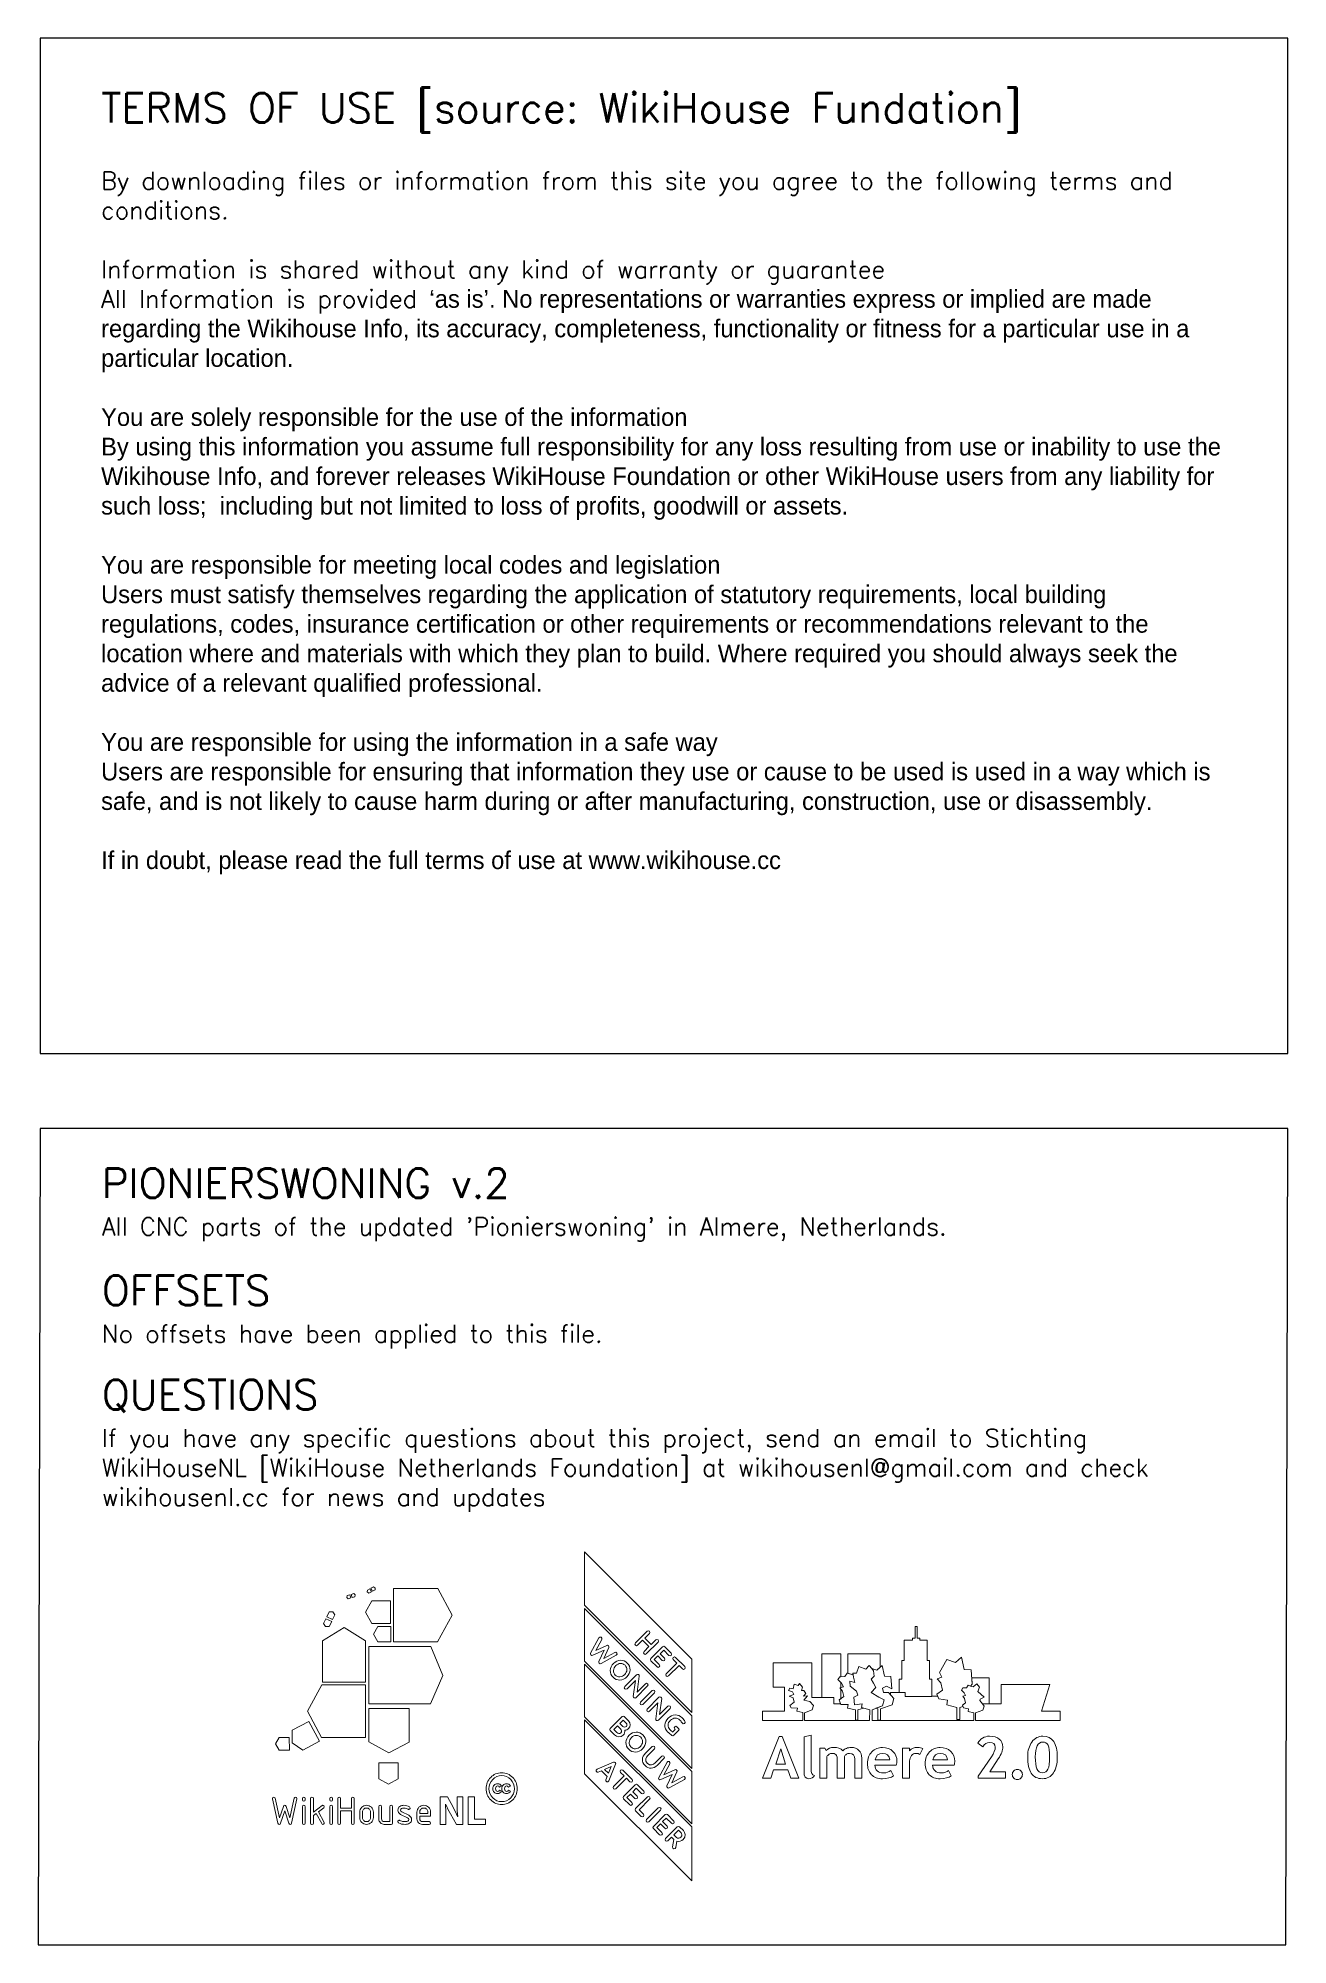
# Model space of a CAD drawing. Header units: millimetres. Extents: x -2063935 to 28085, y -14264 to 11271.
# Drawn here: x -19475 to -17360, y 8043 to 11271 of the extents above; entities that cross this region are included whole.
import ezdxf

# ---------------------------------------------------------------- set-up
doc = ezdxf.new("R2010")
doc.units = ezdxf.units.MM
doc.layers.add('ATTENTION', color=30, linetype='Continuous')
doc.styles.get("Standard").update_dxf_attribs({"font": 'romans.shx'})

msp = doc.modelspace()

# ---------------------------------------------------------------- texts
at = {"layer": 'ATTENTION', "char_height": 20, "attachment_point": 1}
for s, width, heights, insert in [('{\\H2.5x;TERMS OF USE [source: WikiHouse Fundation]\\P\\H0.6x;\\PBy downloading files or information from this site you agree to the following terms and conditions.\\P\\PInformation is shared without any kind of warranty or guarantee\\PAll Information is provided \\fArial|b0|i0|c0|p34;‘\\Ftxt|c0;as is\\fArial|b0|i0|c0|p34;’\\Ftxt|c0;. No representations or warranties express or implied are made regarding the Wikihouse Info, its accuracy, completeness, functionality or fitness for a particular use in a particular location.  \\P\\PYou are solely responsible for the use of the information\\PBy using this information you assume full responsibility for any loss resulting from use or inability to use the Wikihouse Info, and forever releases WikiHouse Foundation or other WikiHouse users from any liability for such loss;  including but not limited to loss of profits, goodwill or assets.\\P\\PYou are responsible for meeting local codes and legislation\\PUsers must satisfy themselves regarding the application of statutory requirements, local building regulations, codes, insurance certification or other requirements or recommendations relevant to the location where and materials with which they plan to build. Where required you should always seek the advice of a relevant qualified professional.\\P\\PYou are responsible for using the information in a safe way\\PUsers are responsible for ensuring that information they use or cause to be used is used in a way which is safe, and is not likely to cause harm during or after manufacturing, construction, use or disassembly.\\P\\PIf in doubt, please read the full terms of use at www.wikihouse.cc}', 1891.4737177, [0], (-19368.35691, 11178.29244)), ("{\\H2.5x;PIONIERSWONING v.2\\P\\H0.6x;All CNC parts of the updated 'Pionierswoning' in Almere, Netherlands.}", 1891.4737177, [0], (-19366.97919, 9357.8753)), ('{\\H2.5x;OFFSETS\\H0.6x;\\PNo offsets have been applied to this file.}', 1891.4737177, [0], (-19366.97919, 9176.38896)), ('{\\H2.5x;QUESTIONS\\P\\H0.6x;If you have any specific questions about this project, send an email to Stichting WikiHouseNL [WikiHouse Netherlands Foundation] at wikihousenl@gmail.com and check wikihousenl.cc for news and updates}', 1999.6281157, [307.91903], (-19366.97919, 8999.76363))]:
    msp.add_mtext_dynamic_manual_height_columns(s, width=width, gutter_width=1, heights=heights, dxfattribs=dict(at, insert=insert))

# ---------------------------------------------------------------- linework, layer by layer
at = {"layer": 'ATTENTION'}
for points in [[(-19471.37532, 9552.62091), (-17359.84966, 9552.62091), (-17359.84966, 11271.35584), (-19471.37532, 11271.35584)], [(-19474.9073, 8043.33328), (-17363.38163, 8043.33328), (-17359.84966, 9425.26081), (-19471.37532, 9425.26081)]]:
    msp.add_lwpolyline(points, close=True, dxfattribs=at)
at = {"layer": 'ATTENTION', "lineweight": 0}
for points in [[(-18368.84803, 8436.61618), (-18368.84803, 8527.07357), (-18550.24326, 8708.53688), (-18550.24326, 8617.98785), (-18549.91598, 8617.6514), (-18368.84803, 8436.61618)], [(-18947.17871, 8636.07685), (-18951.84186, 8634.61585), (-18952.51213, 8631.398), (-18950.1354, 8629.10439), (-18945.45262, 8630.56931), (-18947.17871, 8636.07685)], [(-18943.64601, 8631.13617), (-18938.98352, 8632.59717), (-18938.31324, 8635.81764), (-18940.68998, 8638.11125), (-18945.3708, 8636.6424), (-18943.64601, 8631.13617)], [(-18878.326, 8625.89177), (-18910.22638, 8625.89177), (-18920.68769, 8606.78623), (-18910.35729, 8587.47778), (-18878.326, 8587.47778), (-18878.326, 8625.89177)], [(-18913.31529, 8646.24753), (-18917.66751, 8644.02723), (-18917.79057, 8640.73999), (-18915.06233, 8638.87578), (-18910.69243, 8641.10524), (-18913.31529, 8646.24753)], [(-18909.00626, 8641.96534), (-18904.65339, 8644.18564), (-18904.53033, 8647.47288), (-18907.25791, 8649.33447), (-18911.62912, 8647.10632), (-18909.00626, 8641.96534)], [(-18873.36699, 8556.60704), (-18798.7423, 8556.60704), (-18774.27323, 8601.30095), (-18798.43203, 8646.46354), (-18873.36699, 8646.46354), (-18873.36699, 8556.60704)], [(-18987.77699, 8595.5041), (-18991.79997, 8587.3089), (-18988.30588, 8582.25564), (-18982.13723, 8582.52139), (-18978.09789, 8590.74931), (-18987.77699, 8595.5041)], [(-18976.5374, 8593.92397), (-18972.51574, 8602.11916), (-18976.00917, 8607.16981), (-18982.17716, 8606.90537), (-18986.21716, 8598.67744), (-18976.5374, 8593.92397)], [(-18368.84803, 8431.59565), (-18369.18186, 8431.92162), (-18550.24326, 8612.96732), (-18550.24326, 8523.42501), (-18368.84803, 8341.96956), (-18368.84803, 8431.59565)], [(-18920.86835, 8488.27274), (-18920.86835, 8557.96069), (-18957.20473, 8580.81035), (-18993.92404, 8558.24739), (-18993.92404, 8488.27274), (-18920.86835, 8488.27274)], [(-18878.27494, 8582.3931), (-18900.1061, 8582.3931), (-18907.26577, 8569.31744), (-18900.19512, 8556.10695), (-18878.27494, 8556.10695), (-18878.27494, 8582.3931)], [(-17966.1656, 8524.71205), (-17970.0197, 8524.71205), (-17970.0197, 8558.93549), (-17982.50232, 8558.93549), (-17982.50232, 8562.29997), (-17987.06466, 8562.29997), (-17987.06466, 8582.34023), (-17990.4959, 8582.34023), (-17990.4959, 8562.29997), (-17995.05301, 8562.29997), (-17995.05301, 8558.93549), (-18009.46267, 8558.93549), (-18009.46267, 8524.71205), (-18013.06868, 8524.71205), (-18013.06868, 8493.0087), (-18017.4196, 8493.0087), (-18017.4196, 8470.56879), (-18007.43416, 8470.56879), (-18007.43416, 8463.88172), (-17962.55501, 8463.88172), (-17962.55501, 8464.52975), (-17962.55501, 8493.0087), (-17966.1656, 8493.0087), (-17966.1656, 8524.71205)], [(-18915.10946, 8451.22288), (-18810.8073, 8451.22288), (-18789.82708, 8499.49073), (-18810.54416, 8548.26653), (-18915.10946, 8548.26653), (-18915.10946, 8451.22288)], [(-18128.52338, 8456.27433), (-18128.52338, 8451.65701), (-18116.70319, 8451.65701), (-18119.03869, 8458.16604), (-18116.41779, 8460.04857), (-18116.41779, 8476.1588), (-18118.36186, 8478.32673), (-18116.41779, 8478.97738), (-18116.41779, 8487.53782), (-18121.56925, 8492.34628), (-18118.16615, 8497.06571), (-18116.41779, 8497.1495), (-18116.41779, 8535.77163), (-18148.69324, 8535.77163), (-18148.69324, 8461.87613)], [(-18064.03532, 8510.95565), (-18055.73802, 8508.27323), (-18049.93462, 8513.30686), (-18049.93462, 8535.77163), (-18104.79201, 8535.77163), (-18104.79201, 8503.20687), (-18095.57962, 8500.22858), (-18096.25382, 8503.29065), (-18089.61781, 8503.24745), (-18085.7552, 8514.6029), (-18074.09015, 8510.10602), (-18068.30049, 8516.07175), (-18064.03532, 8510.95565)], [(-17910.76558, 8449.00208), (-17905.19651, 8453.15335), (-17906.85126, 8460.18996), (-17910.18956, 8464.1501), (-17905.68613, 8465.70666), (-17907.92213, 8470.23365), (-17912.4164, 8474.70174), (-17909.96438, 8478.23379), (-17903.75908, 8478.5074), (-17900.81876, 8482.94406), (-17896.77876, 8481.54328), (-17893.97067, 8484.76245), (-17895.74847, 8509.02336), (-17907.88024, 8509.6164), (-17912.31821, 8530.32825), (-17922.38023, 8521.15644), (-17937.17609, 8526.18614), (-17949.30131, 8504.16516), (-17945.39223, 8496.37187), (-17953.15672, 8493.63708), (-17947.34808, 8486.83743), (-17944.41823, 8474.70305), (-17953.98933, 8467.48185), (-17950.49263, 8459.60739), (-17935.62738, 8457.37924), (-17936.88284, 8449.48515), (-17920.00022, 8445.24617), (-17920.00022, 8425.05536), (-17915.11714, 8425.05536), (-17915.11714, 8445.24617), (-17909.94606, 8447.12478), (-17910.76558, 8449.00208)], [(-18368.84803, 8336.92807), (-18550.24326, 8518.38484), (-18550.24326, 8429.42248), (-18368.84803, 8248.02463), (-18368.84803, 8336.92807)], [(-18116.70333, 8451.65701), (-18128.52338, 8451.65701), (-18128.52338, 8461.87613), (-18165.42073, 8461.87613), (-18165.42073, 8520.71788), (-18230.70081, 8520.71788), (-18230.70081, 8479.56649), (-18211.70655, 8479.56649), (-18211.70655, 8439.2032), (-18249.00974, 8439.2032), (-18249.00974, 8422.94111), (-18180.79392, 8422.94111), (-18180.71144, 8436.4527), (-18190.80226, 8439.04872), (-18190.02136, 8443.77339), (-18200.54878, 8444.35465), (-18202.89934, 8448.76382), (-18195.21994, 8454.18233), (-18196.93426, 8461.4572), (-18203.63769, 8464.3792), (-18195.72593, 8467.15849), (-18198.03786, 8471.84127), (-18205.04305, 8474.13095), (-18202.5066, 8477.78213), (-18196.83542, 8477.02414), (-18195.61399, 8484.7991), (-18188.61208, 8482.68223), (-18186.25105, 8485.78096), (-18181.02498, 8479.52198), (-18182.99261, 8474.09953), (-18179.06193, 8473.96862), (-18175.82836, 8469.11172), (-18179.3663, 8464.46298), (-18172.92797, 8464.94343), (-18178.82498, 8457.71307), (-18168.89387, 8455.57264), (-18162.87708, 8448.41166), (-18164.88857, 8441.0229), (-18177.78421, 8436.43176), (-18177.86865, 8422.94111), (-18067.66621, 8422.94111), (-18067.55232, 8441.50335), (-18081.42131, 8445.07598), (-18080.34651, 8451.56799), (-18093.1119, 8449.54145)], [(-18081.42131, 8445.07598), (-18080.34651, 8451.56799), (-18093.1119, 8449.54145), (-18094.61217, 8462.50975), (-18087.49374, 8465.86899), (-18090.12314, 8472.91084), (-18100.49804, 8481.50924), (-18101.39218, 8490.04612), (-18092.55944, 8487.78132), (-18094.7169, 8496.32867), (-18095.57962, 8500.22858), (-18105.4145, 8503.40979), (-18109.49115, 8497.48071), (-18118.16615, 8497.06571), (-18121.56925, 8492.34628), (-18115.23826, 8486.43945), (-18112.07408, 8480.43183), (-18118.36186, 8478.32673), (-18113.65944, 8473.08495), (-18111.28205, 8463.73379), (-18119.03869, 8458.16604), (-18116.2031, 8450.26278), (-18104.15839, 8450.38322), (-18105.18213, 8444.30097), (-18091.50166, 8441.03599), (-18091.50166, 8423.67422), (-18087.54283, 8423.67422), (-18087.54283, 8441.03599), (-18078.22309, 8444.25384), (-18081.42131, 8445.07598)], [(-18035.93799, 8470.58843), (-18043.97347, 8470.63425), (-18045.84488, 8478.00992), (-18039.18595, 8481.33513), (-18030.07109, 8476.99272), (-18031.67413, 8497.84727), (-18042.63815, 8498.3539), (-18046.64869, 8516.15554), (-18055.73802, 8508.27323), (-18064.03532, 8510.95565), (-18061.12315, 8507.47204), (-18059.93969, 8498.32248), (-18065.28817, 8493.06368), (-18060.84234, 8486.38578), (-18057.21931, 8479.02843), (-18064.95957, 8470.72196), (-18051.94676, 8462.56212), (-18043.04791, 8457.93956), (-18045.80887, 8447.78459), (-18056.92279, 8443.8323), (-18053.58907, 8443.03504), (-18053.58907, 8423.67422), (-18049.17597, 8423.67422), (-18049.17597, 8443.03504), (-18029.75821, 8449.73782), (-18026.79694, 8460.36146), (-18035.93799, 8470.58843)], [(-17892.2701, 8479.97886), (-17886.40779, 8485.25207), (-17881.6674, 8479.76286), (-17884.72293, 8472.12143), (-17874.02728, 8462.57128), (-17880.71173, 8459.322), (-17881.094, 8457.21953), (-17876.69007, 8451.30354), (-17865.13039, 8451.28391), (-17865.13039, 8495.47118), (-17894.75877, 8495.47118), (-17893.97067, 8484.76245), (-17896.77876, 8481.54328), (-17892.2701, 8479.97886)], [(-18920.86704, 8483.35694), (-18994.88102, 8483.35694), (-19019.1511, 8439.02958), (-18995.1854, 8394.23487), (-18920.86835, 8394.23487), (-18920.86704, 8483.35694)], [(-18055.08462, 8464.52975), (-18055.08803, 8464.52975), (-18051.94676, 8462.56212), (-18043.04791, 8457.93956), (-18045.80887, 8447.78459), (-18063.53262, 8441.48109), (-18063.64717, 8422.94111), (-17891.24374, 8422.94111), (-17891.16388, 8436.00629), (-17900.92873, 8438.51852), (-17900.16943, 8443.0874), (-17908.76783, 8444.43058), (-17910.76558, 8449.00208), (-17905.19651, 8453.15335)], [(-17952.67843, 8464.52975), (-17962.55501, 8464.52975), (-17962.55501, 8463.88172), (-18007.43416, 8463.88172), (-18007.43416, 8470.56879), (-18017.4196, 8470.56879), (-18032.31168, 8470.56879), (-18032.31168, 8466.53133)], [(-17776.57125, 8439.2032), (-17762.82139, 8484.39851), (-17844.94744, 8484.39851), (-17844.94744, 8451.28391), (-17865.13039, 8451.28391), (-17876.69007, 8451.30354), (-17873.91601, 8447.57251), (-17875.86138, 8440.42724), (-17888.33614, 8435.99189), (-17888.41338, 8422.94111), (-17745.01845, 8422.94111), (-17745.01845, 8439.2032), (-17776.57125, 8439.2032)], [(-18915.38896, 8443.61156), (-18915.38896, 8386.91941), (-18881.4352, 8368.33099), (-18847.12797, 8386.6877), (-18847.12797, 8443.61156), (-18915.38896, 8443.61156)], [(-19049.81107, 8394.23487), (-19067.26578, 8394.15894), (-19072.94809, 8383.6793), (-19067.24877, 8373.13945), (-19049.7214, 8373.21537), (-19049.81107, 8394.23487)], [(-19016.95633, 8421.66389), (-19044.71657, 8406.6625), (-19044.83439, 8385.11542), (-19026.76634, 8373.17086), (-18998.89222, 8388.2364), (-19016.95633, 8421.66389)], [(-18550.24326, 8332.8475), (-18368.84803, 8151.50332), (-18368.84803, 8242.99886), (-18550.24326, 8424.3954), (-18550.24326, 8332.8475)], [(-18201.09993, 8325.54006), (-18206.2036, 8339.69968), (-18230.13395, 8339.69968), (-18234.9974, 8325.54006), (-18248.77213, 8325.54006), (-18220.93269, 8396.33029), (-18215.49585, 8396.33029), (-18187.42076, 8325.54006), (-18201.09993, 8325.54006)], [(-18218.21427, 8374.97304), (-18226.60452, 8349.18306), (-18209.82532, 8349.18306), (-18218.21427, 8374.97304)], [(-18898.53252, 8351.68401), (-18898.53252, 8324.30212), (-18882.13297, 8315.32406), (-18865.56192, 8324.18953), (-18865.56192, 8351.68401), (-18898.53252, 8351.68401)], [(-18509.51341, 8333.75735), (-18504.82278, 8345.19265), (-18516.14812, 8340.39598), (-18509.51341, 8333.75735)], [(-18746.84552, 8293.76913), (-18736.22318, 8293.76913), (-18736.22318, 8255.86963), (-18717.61905, 8255.86963), (-18717.61905, 8246.98322), (-18746.84552, 8246.98322), (-18746.84552, 8293.76913)]]:
    msp.add_lwpolyline(points, dxfattribs=at)
for points, knots in [([(-18522.09814, 8519.64161), (-18523.13236, 8519.07606), (-18524.42055, 8519.18865), (-18525.25447, 8520.03042), (-18526.09493, 8520.87089), (-18526.35676, 8522.04125), (-18525.86453, 8523.14224), (-18525.86453, 8523.14224), (-18517.08546, 8542.42058), (-18517.08546, 8542.42058), (-18517.08546, 8542.42058), (-18536.30489, 8533.58129), (-18536.30489, 8533.58129), (-18537.35351, 8533.09822), (-18538.64824, 8533.34957), (-18539.43111, 8534.20837), (-18540.22051, 8535.06323), (-18540.39332, 8536.32917), (-18539.81992, 8537.36993), (-18539.81992, 8537.36993), (-18525.78991, 8562.9858), (-18525.78991, 8562.9858), (-18525.07381, 8564.30934), (-18523.41513, 8564.80288), (-18522.08898, 8564.08678), (-18520.7877, 8563.372), (-18520.30332, 8561.71856), (-18521.01679, 8560.3924), (-18521.01679, 8560.3924), (-18531.12987, 8541.94144), (-18531.12987, 8541.94144), (-18531.12987, 8541.94144), (-18512.71425, 8550.40762), (-18512.71425, 8550.40762), (-18511.70491, 8550.8776), (-18510.47432, 8550.66159), (-18509.67706, 8549.85909), (-18508.87456, 8549.04612), (-18508.64153, 8547.8404), (-18509.10496, 8546.80357), (-18509.10496, 8546.80357), (-18517.53973, 8528.3238), (-18517.53973, 8528.3238), (-18517.53973, 8528.3238), (-18499.07698, 8538.44211), (-18499.07698, 8538.44211), (-18497.74952, 8539.16476), (-18496.08822, 8538.68169), (-18495.37474, 8537.35553), (-18494.6665, 8536.05294), (-18495.12862, 8534.37855), (-18496.45216, 8533.6546), (-18496.45216, 8533.6546), (-18522.09814, 8519.64161), (-18522.09814, 8519.64161)], [0, 0, 0, 0, 1, 1, 1, 2, 2, 2, 3, 3, 3, 4, 4, 4, 5, 5, 5, 6, 6, 6, 7, 7, 7, 8, 8, 8, 9, 9, 9, 10, 10, 10, 11, 11, 11, 12, 12, 12, 13, 13, 13, 14, 14, 14, 15, 15, 15, 16, 16, 16, 17, 17, 17, 18, 18, 18, 18]), ([(-18445.64327, 8535.96261), (-18446.70891, 8534.90745), (-18448.45006, 8534.90745), (-18449.49999, 8535.96261), (-18450.55777, 8537.0217), (-18450.53682, 8538.7406), (-18449.48559, 8539.79838), (-18449.48559, 8539.79838), (-18441.10842, 8548.17554), (-18441.10842, 8548.17554), (-18441.10842, 8548.17554), (-18451.89702, 8558.96413), (-18451.89702, 8558.96413), (-18451.89702, 8558.96413), (-18460.26633, 8550.58566), (-18460.26633, 8550.58566), (-18461.33196, 8549.53704), (-18463.05217, 8549.5161), (-18464.10864, 8550.57126), (-18465.16773, 8551.6225), (-18465.16773, 8553.3715), (-18464.10864, 8554.42274), (-18464.10864, 8554.42274), (-18444.26606, 8574.25746), (-18444.26606, 8574.25746), (-18443.21613, 8575.32179), (-18441.47236, 8575.32179), (-18440.41589, 8574.25746), (-18439.36727, 8573.20754), (-18439.38037, 8571.48079), (-18440.43946, 8570.43086), (-18440.43946, 8570.43086), (-18448.0547, 8562.80645), (-18448.0547, 8562.80645), (-18448.0547, 8562.80645), (-18437.26742, 8552.00869), (-18437.26742, 8552.00869), (-18437.26742, 8552.00869), (-18429.64301, 8559.64096), (-18429.64301, 8559.64096), (-18428.59177, 8560.69219), (-18426.86502, 8560.70529), (-18425.80724, 8559.6475), (-18424.75208, 8558.60019), (-18424.75208, 8556.85512), (-18425.80724, 8555.79864), (-18425.80724, 8555.79864), (-18445.64327, 8535.96261), (-18445.64327, 8535.96261)], [0, 0, 0, 0, 1, 1, 1, 2, 2, 2, 3, 3, 3, 4, 4, 4, 5, 5, 5, 6, 6, 6, 7, 7, 7, 8, 8, 8, 9, 9, 9, 10, 10, 10, 11, 11, 11, 12, 12, 12, 13, 13, 13, 14, 14, 14, 15, 15, 15, 16, 16, 16, 16]), ([(-18501.98457, 8496.29185), (-18508.48705, 8502.79302), (-18508.1218, 8512.94145), (-18501.15851, 8519.89427), (-18494.24888, 8526.81829), (-18484.41334, 8527.06441), (-18477.81792, 8520.46636), (-18471.21201, 8513.86439), (-18471.45813, 8504.0367), (-18478.38215, 8497.11006), (-18485.33759, 8490.15724), (-18495.49256, 8489.78545), (-18501.98457, 8496.29185)], [0, 0, 0, 0, 1, 1, 1, 2, 2, 2, 3, 3, 3, 4, 4, 4, 4]), ([(-18407.36282, 8533.49096), (-18407.36282, 8533.49096), (-18416.21782, 8542.36036), (-18416.21782, 8542.36036), (-18416.21782, 8542.36036), (-18422.35243, 8536.23229), (-18422.35243, 8536.23229), (-18422.35243, 8536.23229), (-18414.93617, 8528.79902), (-18414.93617, 8528.79902), (-18413.8797, 8527.7504), (-18413.85744, 8526.02365), (-18414.92308, 8524.96586), (-18415.9717, 8523.91594), (-18417.7063, 8523.91594), (-18418.77194, 8524.96586), (-18418.77194, 8524.96586), (-18426.1882, 8532.38867), (-18426.1882, 8532.38867), (-18426.1882, 8532.38867), (-18432.20237, 8526.38104), (-18432.20237, 8526.38104), (-18432.20237, 8526.38104), (-18423.61051, 8517.78133), (-18423.61051, 8517.78133), (-18422.55535, 8516.7314), (-18422.55535, 8514.98763), (-18423.61051, 8513.93116), (-18424.66044, 8512.86814), (-18426.41206, 8512.86814), (-18427.46199, 8513.93116), (-18427.46199, 8513.93116), (-18437.97435, 8524.42912), (-18437.97435, 8524.42912), (-18439.01773, 8525.4869), (-18439.01773, 8527.23067), (-18437.97435, 8528.28845), (-18437.97435, 8528.28845), (-18418.13701, 8548.12972), (-18418.13701, 8548.12972), (-18417.07268, 8549.17179), (-18415.35248, 8549.16525), (-18414.29339, 8548.11532), (-18414.29339, 8548.11532), (-18403.52181, 8537.32673), (-18403.52181, 8537.32673), (-18402.45879, 8536.28466), (-18402.44963, 8534.55005), (-18403.50741, 8533.49096), (-18404.55734, 8532.44103), (-18406.30635, 8532.44103), (-18407.36282, 8533.49096)], [0, 0, 0, 0, 1, 1, 1, 2, 2, 2, 3, 3, 3, 4, 4, 4, 5, 5, 5, 6, 6, 6, 7, 7, 7, 8, 8, 8, 9, 9, 9, 10, 10, 10, 11, 11, 11, 12, 12, 12, 13, 13, 13, 14, 14, 14, 15, 15, 15, 16, 16, 16, 17, 17, 17, 17]), ([(-18384.35737, 8510.52871), (-18384.35737, 8510.52871), (-18390.28383, 8516.45517), (-18390.28383, 8516.45517), (-18390.28383, 8516.45517), (-18408.21245, 8498.52655), (-18408.21245, 8498.52655), (-18409.26892, 8497.47662), (-18411.00353, 8497.47662), (-18412.06262, 8498.52655), (-18413.11909, 8499.59088), (-18413.11909, 8501.33334), (-18412.06262, 8502.3741), (-18412.06262, 8502.3741), (-18394.14185, 8520.30534), (-18394.14185, 8520.30534), (-18394.14185, 8520.30534), (-18400.07486, 8526.24096), (-18400.07486, 8526.24096), (-18401.12478, 8527.29613), (-18401.12478, 8529.03859), (-18400.07486, 8530.08852), (-18399.01053, 8531.15284), (-18397.26676, 8531.15284), (-18396.21814, 8530.08852), (-18396.21814, 8530.08852), (-18380.49934, 8514.37757), (-18380.49934, 8514.37757), (-18379.44156, 8513.3211), (-18379.44156, 8511.57864), (-18380.49934, 8510.52871), (-18381.55843, 8509.46307), (-18383.29958, 8509.46307), (-18384.35737, 8510.52871)], [0, 0, 0, 0, 1, 1, 1, 2, 2, 2, 3, 3, 3, 4, 4, 4, 5, 5, 5, 6, 6, 6, 7, 7, 7, 8, 8, 8, 9, 9, 9, 10, 10, 10, 11, 11, 11, 11]), ([(-18481.66547, 8516.61358), (-18486.09689, 8521.04893), (-18492.5457, 8520.84078), (-18497.33321, 8516.05981), (-18502.17178, 8511.22124), (-18502.50823, 8504.51977), (-18498.12916, 8500.14071), (-18493.75796, 8495.77082), (-18487.0578, 8496.10465), (-18482.20876, 8500.94583), (-18477.43827, 8505.72025), (-18477.2275, 8512.17429), (-18481.66547, 8516.61358)], [0, 0, 0, 0, 1, 1, 1, 2, 2, 2, 3, 3, 3, 4, 4, 4, 4]), ([(-18463.20141, 8461.78826), (-18464.01962, 8460.96874), (-18465.28555, 8460.75928), (-18466.33548, 8461.27377), (-18467.33959, 8461.77386), (-18467.97321, 8462.97957), (-18467.80826, 8464.08055), (-18467.80826, 8464.08055), (-18464.08639, 8490.89428), (-18464.08639, 8490.89428), (-18464.08639, 8490.89428), (-18478.19626, 8476.79227), (-18478.19626, 8476.79227), (-18479.24618, 8475.72532), (-18480.95199, 8475.72532), (-18482.01632, 8476.79227), (-18483.0885, 8477.8566), (-18483.0885, 8479.56895), (-18482.02286, 8480.61756), (-18482.02286, 8480.61756), (-18462.18814, 8500.46145), (-18462.18814, 8500.46145), (-18461.37516, 8501.28097), (-18460.11185, 8501.50352), (-18459.07501, 8500.96023), (-18458.01854, 8500.44574), (-18457.43074, 8499.3225), (-18457.57867, 8498.1613), (-18457.57867, 8498.1613), (-18461.31756, 8471.36983), (-18461.31756, 8471.36983), (-18461.31756, 8471.36983), (-18447.21555, 8485.48101), (-18447.21555, 8485.48101), (-18446.15776, 8486.53093), (-18444.42839, 8486.52177), (-18443.38109, 8485.45875), (-18442.29974, 8484.39311), (-18442.29974, 8482.68207), (-18443.35098, 8481.62953), (-18443.35098, 8481.62953), (-18463.20141, 8461.78826), (-18463.20141, 8461.78826)], [0, 0, 0, 0, 1, 1, 1, 2, 2, 2, 3, 3, 3, 4, 4, 4, 5, 5, 5, 6, 6, 6, 7, 7, 7, 8, 8, 8, 9, 9, 9, 10, 10, 10, 11, 11, 11, 12, 12, 12, 13, 13, 13, 14, 14, 14, 14]), ([(-18451.66792, 8450.29928), (-18452.72439, 8449.23495), (-18454.45245, 8449.22448), (-18455.50238, 8450.27702), (-18456.5654, 8451.3348), (-18456.5654, 8453.07596), (-18455.50238, 8454.12588), (-18455.50238, 8454.12588), (-18435.65849, 8473.98417), (-18435.65849, 8473.98417), (-18434.60071, 8475.04195), (-18432.8661, 8475.0197), (-18431.81487, 8473.96977), (-18430.75185, 8472.91068), (-18430.75185, 8471.19964), (-18431.81487, 8470.14971), (-18431.81487, 8470.14971), (-18451.66792, 8450.29928), (-18451.66792, 8450.29928)], [0, 0, 0, 0, 1, 1, 1, 2, 2, 2, 3, 3, 3, 4, 4, 4, 5, 5, 5, 6, 6, 6, 6]), ([(-18425.18278, 8423.77094), (-18425.99968, 8422.9488), (-18427.26693, 8422.7485), (-18428.31031, 8423.2499), (-18429.31442, 8423.74737), (-18429.95458, 8424.96225), (-18429.78309, 8426.06455), (-18429.78309, 8426.06455), (-18426.06776, 8452.8678), (-18426.06776, 8452.8678), (-18426.06776, 8452.8678), (-18440.16977, 8438.75793), (-18440.16977, 8438.75793), (-18441.22232, 8437.70146), (-18442.93336, 8437.70146), (-18443.999, 8438.75793), (-18445.05547, 8439.83142), (-18445.05547, 8441.53592), (-18444.00423, 8442.60025), (-18444.00423, 8442.60025), (-18424.16951, 8462.43759), (-18424.16951, 8462.43759), (-18423.34083, 8463.25449), (-18422.08406, 8463.47704), (-18421.04067, 8462.94292), (-18419.99991, 8462.41926), (-18419.4108, 8461.29602), (-18419.56004, 8460.14136), (-18419.56004, 8460.14136), (-18423.29893, 8433.35251), (-18423.29893, 8433.35251), (-18423.29893, 8433.35251), (-18409.18906, 8447.45452), (-18409.18906, 8447.45452), (-18408.13914, 8448.511), (-18406.41108, 8448.49791), (-18405.34544, 8447.43881), (-18404.28897, 8446.36794), (-18404.28897, 8444.66345), (-18405.33235, 8443.60435), (-18405.33235, 8443.60435), (-18425.18278, 8423.77094), (-18425.18278, 8423.77094)], [0, 0, 0, 0, 1, 1, 1, 2, 2, 2, 3, 3, 3, 4, 4, 4, 5, 5, 5, 6, 6, 6, 7, 7, 7, 8, 8, 8, 9, 9, 9, 10, 10, 10, 11, 11, 11, 12, 12, 12, 13, 13, 13, 14, 14, 14, 14]), ([(-18499.30477, 8398.81618), (-18499.30477, 8398.81618), (-18506.54429, 8406.06356), (-18506.54429, 8406.06356), (-18507.60077, 8407.12003), (-18507.60077, 8408.85595), (-18506.54429, 8409.91242), (-18506.54429, 8409.91242), (-18486.7135, 8429.75369), (-18486.7135, 8429.75369), (-18485.65048, 8430.80493), (-18483.92896, 8430.79053), (-18482.87249, 8429.73275), (-18482.87249, 8429.73275), (-18475.68141, 8422.55475), (-18475.68141, 8422.55475), (-18472.00797, 8418.88524), (-18471.9268, 8412.99413), (-18475.49289, 8409.42673), (-18477.25891, 8407.66987), (-18479.6926, 8406.71289), (-18482.11843, 8406.59114), (-18481.68772, 8403.66392), (-18482.58186, 8400.70134), (-18484.7655, 8398.52163), (-18488.88797, 8394.39523), (-18495.28572, 8394.80368), (-18499.30477, 8398.81618)], [0, 0, 0, 0, 1, 1, 1, 2, 2, 2, 3, 3, 3, 4, 4, 4, 5, 5, 5, 6, 6, 6, 7, 7, 7, 8, 8, 8, 9, 9, 9, 9]), ([(-18398.83903, 8398.20089), (-18399.77637, 8397.26093), (-18401.1981, 8397.18107), (-18402.3017, 8397.8867), (-18405.153, 8399.72603), (-18407.11146, 8401.40958), (-18409.52289, 8403.82887), (-18416.21782, 8410.51463), (-18415.89053, 8420.18652), (-18408.77145, 8427.30561), (-18401.66677, 8434.40767), (-18391.84563, 8434.50455), (-18384.89149, 8427.55958), (-18382.62931, 8425.29608), (-18381.34112, 8423.4358), (-18380.37367, 8421.92244), (-18379.54629, 8420.6696), (-18379.91809, 8418.98997), (-18381.16831, 8418.17045), (-18382.44865, 8417.36664), (-18384.1191, 8417.73189), (-18384.93077, 8418.98212), (-18385.80004, 8420.32267), (-18386.85651, 8421.81116), (-18388.74166, 8423.70286), (-18393.50692, 8428.46812), (-18400.02904, 8428.37779), (-18404.92913, 8423.46329), (-18409.9392, 8418.45323), (-18410.23899, 8412.25839), (-18405.66749, 8407.67904), (-18403.58858, 8405.60275), (-18402.43523, 8404.61958), (-18401.07896, 8403.65737), (-18401.07896, 8403.65737), (-18396.77583, 8407.9605), (-18396.77583, 8407.9605), (-18396.77583, 8407.9605), (-18397.58095, 8408.77478), (-18397.58095, 8408.77478), (-18398.64528, 8409.83649), (-18398.65968, 8411.55146), (-18397.58095, 8412.62364), (-18396.52448, 8413.68012), (-18394.80427, 8413.68012), (-18393.73864, 8412.60139), (-18393.73864, 8412.60139), (-18391.00516, 8409.88493), (-18391.00516, 8409.88493), (-18389.95523, 8408.82453), (-18389.93167, 8407.08992), (-18390.99076, 8406.04131), (-18390.99076, 8406.04131), (-18398.83903, 8398.20089), (-18398.83903, 8398.20089)], [0, 0, 0, 0, 1, 1, 1, 2, 2, 2, 3, 3, 3, 4, 4, 4, 5, 5, 5, 6, 6, 6, 7, 7, 7, 8, 8, 8, 9, 9, 9, 10, 10, 10, 11, 11, 11, 12, 12, 12, 13, 13, 13, 14, 14, 14, 15, 15, 15, 16, 16, 16, 17, 17, 17, 18, 18, 18, 18]), ([(-18489.18776, 8409.11516), (-18489.18776, 8409.11516), (-18494.41384, 8414.33599), (-18494.41384, 8414.33599), (-18494.41384, 8414.33599), (-18500.76577, 8407.99192), (-18500.76577, 8407.99192), (-18500.76577, 8407.99192), (-18495.4546, 8402.67552), (-18495.4546, 8402.67552), (-18493.57861, 8400.80607), (-18490.57807, 8400.38846), (-18488.59734, 8402.35478), (-18486.60222, 8404.3499), (-18487.41388, 8407.33735), (-18489.18776, 8409.11516)], [0, 0, 0, 0, 1, 1, 1, 2, 2, 2, 3, 3, 3, 4, 4, 4, 5, 5, 5, 5]), ([(-18479.5211, 8418.7072), (-18479.5211, 8418.7072), (-18484.80085, 8423.99218), (-18484.80085, 8423.99218), (-18484.80085, 8423.99218), (-18490.57807, 8418.17831), (-18490.57807, 8418.17831), (-18490.57807, 8418.17831), (-18485.35199, 8412.95093), (-18485.35199, 8412.95093), (-18483.97478, 8411.57895), (-18480.87606, 8411.72034), (-18479.33651, 8413.26381), (-18477.90563, 8414.69208), (-18477.9881, 8417.19384), (-18479.5211, 8418.7072)], [0, 0, 0, 0, 1, 1, 1, 2, 2, 2, 3, 3, 3, 4, 4, 4, 5, 5, 5, 5]), ([(-18475.42612, 8374.48719), (-18481.93253, 8380.97789), (-18481.56335, 8391.13286), (-18474.60922, 8398.0883), (-18467.68389, 8405.00578), (-18457.8549, 8405.26106), (-18451.25161, 8398.65516), (-18444.6588, 8392.05711), (-18444.90623, 8382.21634), (-18451.82371, 8375.29624), (-18458.77784, 8368.34342), (-18468.92626, 8367.97686), (-18475.42612, 8374.48719)], [0, 0, 0, 0, 1, 1, 1, 2, 2, 2, 3, 3, 3, 4, 4, 4, 4]), ([(-18455.11487, 8394.80368), (-18459.55023, 8399.24296), (-18465.99903, 8399.02565), (-18470.7656, 8394.2473), (-18475.61333, 8389.40611), (-18475.94847, 8382.70595), (-18471.57726, 8378.33344), (-18467.20606, 8373.95699), (-18460.49673, 8374.29213), (-18455.65817, 8379.13987), (-18450.88636, 8383.91298), (-18450.65988, 8390.36047), (-18455.11487, 8394.80368)], [0, 0, 0, 0, 1, 1, 1, 2, 2, 2, 3, 3, 3, 4, 4, 4, 4]), ([(-18178.69603, 8395.6155), (-18178.69603, 8395.6155), (-18166.77699, 8398.47597), (-18166.77699, 8398.47597), (-18166.77699, 8398.47597), (-18166.77699, 8341.07689), (-18166.77699, 8341.07689), (-18166.77699, 8334.78518), (-18164.90231, 8331.03974), (-18161.15491, 8329.82748), (-18162.99948, 8326.33339), (-18166.14468, 8324.58439), (-18170.5964, 8324.58439), (-18175.99986, 8324.58439), (-18178.69603, 8328.33768), (-18178.69603, 8335.8338), (-18178.69603, 8335.8338), (-18178.69603, 8395.6155), (-18178.69603, 8395.6155)], [0, 0, 0, 0, 1, 1, 1, 2, 2, 2, 3, 3, 3, 4, 4, 4, 5, 5, 5, 6, 6, 6, 6]), ([(-17883.75678, 8325.54006), (-17883.75678, 8325.54006), (-17883.75678, 8329.15851), (-17883.75678, 8329.15851), (-17883.75678, 8329.15851), (-17861.63762, 8361.72197), (-17861.63762, 8361.72197), (-17857.22059, 8368.23361), (-17855.01077, 8373.71758), (-17855.01077, 8378.16472), (-17855.01077, 8383.44315), (-17858.17103, 8386.08237), (-17864.49808, 8386.08237), (-17869.32879, 8386.08237), (-17873.22086, 8383.52432), (-17876.1795, 8378.4056), (-17876.1795, 8378.4056), (-17884.52001, 8384.98663), (-17884.52001, 8384.98663), (-17882.86788, 8388.32362), (-17880.26794, 8391.09637), (-17876.7241, 8393.30226), (-17873.1842, 8395.51077), (-17869.26465, 8396.61568), (-17864.9733, 8396.61568), (-17857.8241, 8396.61568), (-17852.23278, 8394.98974), (-17848.1941, 8391.73261), (-17844.15934, 8388.47155), (-17842.13934, 8383.9511), (-17842.13934, 8378.16472), (-17842.13934, 8372.86141), (-17844.73012, 8366.25027), (-17849.91299, 8358.33523), (-17849.91299, 8358.33523), (-17864.214, 8336.54858), (-17864.214, 8336.54858), (-17864.214, 8336.54858), (-17837.99331, 8336.54858), (-17837.99331, 8336.54858), (-17837.99331, 8336.54858), (-17837.99331, 8325.54006), (-17837.99331, 8325.54006), (-17837.99331, 8325.54006), (-17883.75678, 8325.54006), (-17883.75678, 8325.54006)], [0, 0, 0, 0, 1, 1, 1, 2, 2, 2, 3, 3, 3, 4, 4, 4, 5, 5, 5, 6, 6, 6, 7, 7, 7, 8, 8, 8, 9, 9, 9, 10, 10, 10, 11, 11, 11, 12, 12, 12, 13, 13, 13, 14, 14, 14, 15, 15, 15, 15]), ([(-17800.10036, 8362.58076), (-17800.10036, 8372.11389), (-17797.77402, 8380.16901), (-17793.12266, 8386.74872), (-17788.46606, 8393.32844), (-17782.24505, 8396.61568), (-17774.45831, 8396.61568), (-17758.21716, 8396.61568), (-17750.0979, 8384.76146), (-17750.0979, 8361.053), (-17750.0979, 8349.96069), (-17752.29201, 8341.11092), (-17756.675, 8334.50371), (-17761.06322, 8327.88865), (-17767.20962, 8324.58439), (-17775.12597, 8324.58439), (-17783.64321, 8324.58439), (-17789.93491, 8327.63468), (-17794.00371, 8333.74049), (-17798.07381, 8339.84237), (-17800.10036, 8349.45274), (-17800.10036, 8362.58076)], [0, 0, 0, 0, 1, 1, 1, 2, 2, 2, 3, 3, 3, 4, 4, 4, 5, 5, 5, 6, 6, 6, 7, 7, 7, 7]), ([(-18426.92393, 8347.68656), (-18433.62409, 8340.98771), (-18441.61375, 8340.66697), (-18447.81644, 8346.86049), (-18453.99818, 8353.04616), (-18453.7141, 8361.04498), (-18446.99954, 8367.75431), (-18446.99954, 8367.75431), (-18435.85879, 8378.87673), (-18435.85879, 8378.87673), (-18434.81672, 8379.94367), (-18433.07426, 8379.94367), (-18432.01124, 8378.87673), (-18430.96, 8377.82942), (-18430.98356, 8376.10005), (-18432.03218, 8375.05143), (-18432.03218, 8375.05143), (-18443.14937, 8363.90152), (-18443.14937, 8363.90152), (-18446.33581, 8360.70461), (-18449.09023, 8355.81237), (-18443.97674, 8350.69626), (-18438.85278, 8345.5723), (-18433.96054, 8348.32018), (-18430.75185, 8351.52233), (-18430.75185, 8351.52233), (-18419.63466, 8362.64475), (-18419.63466, 8362.64475), (-18418.58604, 8363.70515), (-18416.83573, 8363.70515), (-18415.77795, 8362.64475), (-18414.72147, 8361.59089), (-18414.74242, 8359.86938), (-18415.79235, 8358.8116), (-18415.79235, 8358.8116), (-18426.92393, 8347.68656), (-18426.92393, 8347.68656)], [0, 0, 0, 0, 1, 1, 1, 2, 2, 2, 3, 3, 3, 4, 4, 4, 5, 5, 5, 6, 6, 6, 7, 7, 7, 8, 8, 8, 9, 9, 9, 10, 10, 10, 11, 11, 11, 12, 12, 12, 12]), ([(-18092.84221, 8325.54006), (-18092.84221, 8325.54006), (-18092.84221, 8357.52618), (-18092.84221, 8357.52618), (-18092.84221, 8364.23289), (-18095.84734, 8367.5869), (-18101.85169, 8367.5869), (-18103.63342, 8367.5869), (-18105.35101, 8367.06193), (-18107.00314, 8366.0107), (-18108.65265, 8364.96339), (-18109.81386, 8363.75244), (-18110.48086, 8362.38701), (-18110.48086, 8362.38701), (-18110.48086, 8325.54006), (-18110.48086, 8325.54006), (-18110.48086, 8325.54006), (-18122.39662, 8325.54006), (-18122.39662, 8325.54006), (-18122.39662, 8325.54006), (-18122.39662, 8359.38385), (-18122.39662, 8359.38385), (-18122.39662, 8361.89346), (-18123.17556, 8363.8912), (-18124.73146, 8365.3666), (-18126.29261, 8366.84593), (-18128.48541, 8367.5869), (-18131.31118, 8367.5869), (-18132.80884, 8367.5869), (-18134.43413, 8367.0292), (-18136.20146, 8365.91644), (-18137.96225, 8364.80236), (-18139.238, 8363.57963), (-18140.03723, 8362.24824), (-18140.03723, 8362.24824), (-18140.03723, 8325.54006), (-18140.03723, 8325.54006), (-18140.03723, 8325.54006), (-18151.95561, 8325.54006), (-18151.95561, 8325.54006), (-18151.95561, 8325.54006), (-18151.95561, 8376.59506), (-18151.95561, 8376.59506), (-18151.95561, 8376.59506), (-18143.75649, 8376.59506), (-18143.75649, 8376.59506), (-18143.75649, 8376.59506), (-18141.32084, 8372.11389), (-18141.32084, 8372.11389), (-18138.01462, 8375.73758), (-18133.74159, 8377.54681), (-18128.4985, 8377.54681), (-18121.72831, 8377.54681), (-18116.62595, 8375.70354), (-18113.19797, 8372.01832), (-18111.70425, 8373.70318), (-18109.62403, 8375.04505), (-18106.95208, 8376.04653), (-18104.28406, 8377.04541), (-18101.61408, 8377.54681), (-18098.94344, 8377.54681), (-18093.25786, 8377.54681), (-18088.8284, 8375.91955), (-18085.66946, 8372.66242), (-18082.50724, 8369.40267), (-18080.92318, 8364.93066), (-18080.92318, 8359.24246), (-18080.92318, 8359.24246), (-18080.92318, 8325.54006), (-18080.92318, 8325.54006), (-18080.92318, 8325.54006), (-18092.84221, 8325.54006), (-18092.84221, 8325.54006)], [0, 0, 0, 0, 1, 1, 1, 2, 2, 2, 3, 3, 3, 4, 4, 4, 5, 5, 5, 6, 6, 6, 7, 7, 7, 8, 8, 8, 9, 9, 9, 10, 10, 10, 11, 11, 11, 12, 12, 12, 13, 13, 13, 14, 14, 14, 15, 15, 15, 16, 16, 16, 17, 17, 17, 18, 18, 18, 19, 19, 19, 20, 20, 20, 21, 21, 21, 22, 22, 22, 23, 23, 23, 24, 24, 24, 24]), ([(-18022.4781, 8347.41965), (-18022.4781, 8347.41965), (-18058.94475, 8347.41965), (-18058.94475, 8347.41965), (-18058.7235, 8343.35217), (-18057.32404, 8340.19191), (-18054.75028, 8337.93234), (-18052.1752, 8335.67408), (-18048.71385, 8334.54953), (-18044.35639, 8334.54953), (-18038.92544, 8334.54953), (-18034.79184, 8335.9634), (-18031.96345, 8338.78852), (-18031.96345, 8338.78852), (-18027.34089, 8329.6874), (-18027.34089, 8329.6874), (-18031.53405, 8326.28626), (-18037.79696, 8324.58439), (-18046.1211, 8324.58439), (-18053.90785, 8324.58439), (-18060.06537, 8326.8649), (-18064.59563, 8331.42332), (-18069.12459, 8335.98696), (-18071.38809, 8342.34937), (-18071.38809, 8350.51838), (-18071.38809, 8358.55778), (-18068.904, 8365.07466), (-18063.92928, 8370.06378), (-18058.95391, 8375.05421), (-18052.98752, 8377.54681), (-18046.02619, 8377.54681), (-18038.62303, 8377.54681), (-18032.67824, 8375.33567), (-18028.19772, 8370.91996), (-18023.71589, 8366.50555), (-18021.47399, 8360.88019), (-18021.47399, 8354.0465), (-18021.47399, 8352.58419), (-18021.80979, 8350.37437), (-18022.4781, 8347.41965)], [0, 0, 0, 0, 1, 1, 1, 2, 2, 2, 3, 3, 3, 4, 4, 4, 5, 5, 5, 6, 6, 6, 7, 7, 7, 8, 8, 8, 9, 9, 9, 10, 10, 10, 11, 11, 11, 12, 12, 12, 13, 13, 13, 13]), ([(-18058.51666, 8356.38331), (-18058.51666, 8356.38331), (-18033.44015, 8356.38331), (-18033.44015, 8356.38331), (-18034.26884, 8363.85062), (-18038.39916, 8367.5869), (-18045.83506, 8367.5869), (-18052.63667, 8367.5869), (-18056.86518, 8363.85062), (-18058.51666, 8356.38331)], [0, 0, 0, 0, 1, 1, 1, 2, 2, 2, 3, 3, 3, 3]), ([(-17982.43555, 8365.48835), (-17984.5629, 8366.88651), (-17986.90232, 8367.5869), (-17989.44467, 8367.5869), (-17992.20694, 8367.5869), (-17994.6655, 8366.32882), (-17996.80659, 8363.81789), (-17998.9503, 8361.30959), (-18000.02838, 8358.24228), (-18000.02838, 8354.61859), (-18000.02838, 8354.61859), (-18000.02838, 8325.54006), (-18000.02838, 8325.54006), (-18000.02838, 8325.54006), (-18011.94545, 8325.54006), (-18011.94545, 8325.54006), (-18011.94545, 8325.54006), (-18011.94545, 8376.59506), (-18011.94545, 8376.59506), (-18011.94545, 8376.59506), (-18000.02838, 8376.59506), (-18000.02838, 8376.59506), (-18000.02838, 8376.59506), (-18000.02838, 8371.92145), (-18000.02838, 8371.92145), (-17996.68812, 8375.67212), (-17992.25276, 8377.54681), (-17986.7269, 8377.54681), (-17982.6581, 8377.54681), (-17979.54236, 8376.92758), (-17977.37705, 8375.69045), (-17977.37705, 8375.69045), (-17982.43555, 8365.48835), (-17982.43555, 8365.48835)], [0, 0, 0, 0, 1, 1, 1, 2, 2, 2, 3, 3, 3, 4, 4, 4, 5, 5, 5, 6, 6, 6, 7, 7, 7, 8, 8, 8, 9, 9, 9, 10, 10, 10, 11, 11, 11, 11]), ([(-17924.65813, 8347.41965), (-17924.65813, 8347.41965), (-17961.12674, 8347.41965), (-17961.12674, 8347.41965), (-17960.9055, 8343.35217), (-17959.50734, 8340.19191), (-17956.93358, 8337.93234), (-17954.3585, 8335.67408), (-17950.89846, 8334.54953), (-17946.54165, 8334.54953), (-17941.10743, 8334.54953), (-17936.97579, 8335.9634), (-17934.14544, 8338.78852), (-17934.14544, 8338.78852), (-17929.52288, 8329.6874), (-17929.52288, 8329.6874), (-17933.71735, 8326.28626), (-17939.97895, 8324.58439), (-17948.30506, 8324.58439), (-17956.09049, 8324.58439), (-17962.24867, 8326.8649), (-17966.77828, 8331.42332), (-17971.30789, 8335.98696), (-17973.5727, 8342.34937), (-17973.5727, 8350.51838), (-17973.5727, 8358.55778), (-17971.08272, 8365.07466), (-17966.11062, 8370.06378), (-17961.13852, 8375.05421), (-17955.17148, 8377.54681), (-17948.2108, 8377.54681), (-17940.80502, 8377.54681), (-17934.86154, 8375.33567), (-17930.37906, 8370.91996), (-17925.89919, 8366.50555), (-17923.65795, 8360.88019), (-17923.65795, 8354.0465), (-17923.65795, 8352.58419), (-17923.99178, 8350.37437), (-17924.65813, 8347.41965)], [0, 0, 0, 0, 1, 1, 1, 2, 2, 2, 3, 3, 3, 4, 4, 4, 5, 5, 5, 6, 6, 6, 7, 7, 7, 8, 8, 8, 9, 9, 9, 10, 10, 10, 11, 11, 11, 12, 12, 12, 13, 13, 13, 13]), ([(-17960.69865, 8356.38331), (-17960.69865, 8356.38331), (-17935.62607, 8356.38331), (-17935.62607, 8356.38331), (-17936.45083, 8363.85062), (-17940.58246, 8367.5869), (-17948.01836, 8367.5869), (-17954.82063, 8367.5869), (-17959.04783, 8363.85062), (-17960.69865, 8356.38331)], [0, 0, 0, 0, 1, 1, 1, 2, 2, 2, 3, 3, 3, 3]), ([(-17787.23286, 8361.72197), (-17787.23286, 8352.40877), (-17786.32955, 8345.55937), (-17784.51771, 8341.17638), (-17782.70586, 8336.79208), (-17779.70271, 8334.59928), (-17775.50561, 8334.59928), (-17770.96291, 8334.59928), (-17767.7372, 8336.56953), (-17765.8311, 8340.53098), (-17763.92238, 8344.48719), (-17762.96933, 8351.53819), (-17762.96933, 8361.67222), (-17762.96933, 8371.1124), (-17763.8831, 8377.62666), (-17765.70804, 8381.21893), (-17767.53821, 8384.80989), (-17770.53351, 8386.60472), (-17774.69526, 8386.60472), (-17783.05409, 8386.60472), (-17787.23286, 8378.31134), (-17787.23286, 8361.72197)], [0, 0, 0, 0, 1, 1, 1, 2, 2, 2, 3, 3, 3, 4, 4, 4, 5, 5, 5, 6, 6, 6, 7, 7, 7, 7]), ([(-18671.74429, 8326.77638), (-18676.87087, 8332.02209), (-18683.12593, 8334.65215), (-18690.49636, 8334.65215), (-18697.81705, 8334.65215), (-18703.95887, 8332.04697), (-18708.91984, 8326.85624), (-18714.10271, 8321.44034), (-18716.68432, 8315.05961), (-18716.68432, 8307.72321), (-18716.68432, 8300.26899), (-18714.13282, 8293.97466), (-18709.00755, 8288.835), (-18703.77035, 8283.47408), (-18697.61283, 8280.79559), (-18690.49636, 8280.79559), (-18683.33801, 8280.79559), (-18677.08819, 8283.47408), (-18671.74429, 8288.835), (-18666.74078, 8293.86339), (-18664.23247, 8300.15248), (-18664.23247, 8307.72321), (-18664.23247, 8315.28217), (-18666.74078, 8321.63802), (-18671.74429, 8326.77638)], [0, 0, 0, 0, 1, 1, 1, 2, 2, 2, 3, 3, 3, 4, 4, 4, 5, 5, 5, 6, 6, 6, 7, 7, 7, 8, 8, 8, 8]), ([(-18675.05379, 8292.31861), (-18679.45773, 8287.96311), (-18684.58692, 8285.79387), (-18690.42567, 8285.79387), (-18696.20158, 8285.79387), (-18701.23586, 8287.93431), (-18705.52721, 8292.22828), (-18709.83361, 8296.62305), (-18711.97405, 8301.79152), (-18711.97405, 8307.72321), (-18711.97405, 8313.75833), (-18709.83361, 8318.9831), (-18705.52721, 8323.38703), (-18701.45056, 8327.67707), (-18696.42151, 8329.82143), (-18690.42567, 8329.82143), (-18684.46648, 8329.82143), (-18679.37918, 8327.64958), (-18675.12972, 8323.30324), (-18671.00332, 8318.95299), (-18668.93751, 8313.75833), (-18668.93751, 8307.72321), (-18668.93751, 8301.62264), (-18670.97452, 8296.48952), (-18675.05379, 8292.31861)], [0, 0, 0, 0, 1, 1, 1, 2, 2, 2, 3, 3, 3, 4, 4, 4, 5, 5, 5, 6, 6, 6, 7, 7, 7, 8, 8, 8, 8]), ([(-18509.20184, 8320.81523), (-18509.75299, 8319.49038), (-18511.27158, 8318.8345), (-18512.59643, 8319.38827), (-18513.93568, 8319.9512), (-18514.59286, 8321.4567), (-18514.03386, 8322.8038), (-18514.03386, 8322.8038), (-18511.67349, 8328.52342), (-18511.67349, 8328.52342), (-18511.67349, 8328.52342), (-18521.34539, 8338.18615), (-18521.34539, 8338.18615), (-18521.34539, 8338.18615), (-18526.99038, 8335.79567), (-18526.99038, 8335.79567), (-18528.35843, 8335.21572), (-18529.84037, 8335.85589), (-18530.40723, 8337.2043), (-18530.97278, 8338.5082), (-18530.35486, 8340.06346), (-18529.02871, 8340.6146), (-18529.02871, 8340.6146), (-18500.97392, 8352.52512), (-18500.97392, 8352.52512), (-18499.98945, 8352.9375), (-18498.87406, 8352.70448), (-18498.12131, 8351.96089), (-18497.36987, 8351.20159), (-18497.13029, 8350.09929), (-18497.53482, 8349.1253), (-18497.53482, 8349.1253), (-18509.20184, 8320.81523), (-18509.20184, 8320.81523)], [0, 0, 0, 0, 1, 1, 1, 2, 2, 2, 3, 3, 3, 4, 4, 4, 5, 5, 5, 6, 6, 6, 7, 7, 7, 8, 8, 8, 9, 9, 9, 10, 10, 10, 11, 11, 11, 11]), ([(-18473.3734, 8319.57155), (-18473.3734, 8319.57155), (-18479.30379, 8325.49931), (-18479.30379, 8325.49931), (-18479.30379, 8325.49931), (-18497.23633, 8307.57069), (-18497.23633, 8307.57069), (-18498.28495, 8306.51946), (-18500.02872, 8306.51946), (-18501.08519, 8307.57069), (-18502.14298, 8308.63502), (-18502.13512, 8310.36963), (-18501.08519, 8311.42741), (-18501.08519, 8311.42741), (-18483.15657, 8329.34818), (-18483.15657, 8329.34818), (-18483.15657, 8329.34818), (-18489.08958, 8335.28118), (-18489.08958, 8335.28118), (-18490.13951, 8336.34813), (-18490.13951, 8338.08928), (-18489.08958, 8339.14182), (-18488.02525, 8340.1983), (-18486.29065, 8340.1983), (-18485.23286, 8339.14182), (-18485.23286, 8339.14182), (-18469.52192, 8323.42041), (-18469.52192, 8323.42041), (-18468.46545, 8322.36393), (-18468.46545, 8320.62147), (-18469.52192, 8319.57155), (-18470.57185, 8318.51376), (-18472.313, 8318.51376), (-18473.3734, 8319.57155)], [0, 0, 0, 0, 1, 1, 1, 2, 2, 2, 3, 3, 3, 4, 4, 4, 5, 5, 5, 6, 6, 6, 7, 7, 7, 8, 8, 8, 9, 9, 9, 10, 10, 10, 11, 11, 11, 11]), ([(-18406.84964, 8309.14297), (-18407.88386, 8308.58135), (-18409.1799, 8308.70048), (-18410.01382, 8309.52785), (-18410.8569, 8310.36963), (-18411.11611, 8311.54654), (-18410.61864, 8312.64621), (-18410.61864, 8312.64621), (-18401.83957, 8331.91539), (-18401.83957, 8331.91539), (-18401.83957, 8331.91539), (-18421.05115, 8323.08658), (-18421.05115, 8323.08658), (-18422.11286, 8322.6022), (-18423.40105, 8322.86141), (-18424.19177, 8323.71103), (-18424.97201, 8324.56197), (-18425.14482, 8325.83576), (-18424.57796, 8326.87522), (-18424.57796, 8326.87522), (-18410.55057, 8352.49632), (-18410.55057, 8352.49632), (-18409.82923, 8353.81593), (-18408.1771, 8354.299), (-18406.84309, 8353.57636), (-18405.53919, 8352.8799), (-18405.04827, 8351.22253), (-18405.77745, 8349.89245), (-18405.77745, 8349.89245), (-18415.88137, 8331.44803), (-18415.88137, 8331.44803), (-18415.88137, 8331.44803), (-18397.46182, 8339.91291), (-18397.46182, 8339.91291), (-18396.47081, 8340.37765), (-18395.22843, 8340.16688), (-18394.42986, 8339.3539), (-18393.6326, 8338.55009), (-18393.38779, 8337.34569), (-18393.85646, 8336.31016), (-18393.85646, 8336.31016), (-18402.29515, 8317.82778), (-18402.29515, 8317.82778), (-18402.29515, 8317.82778), (-18383.82062, 8327.95002), (-18383.82062, 8327.95002), (-18382.50232, 8328.6635), (-18380.84103, 8328.17781), (-18380.12755, 8326.86213), (-18379.41276, 8325.54906), (-18379.88928, 8323.86813), (-18381.21413, 8323.15203), (-18381.21413, 8323.15203), (-18406.84964, 8309.14297), (-18406.84964, 8309.14297)], [0, 0, 0, 0, 1, 1, 1, 2, 2, 2, 3, 3, 3, 4, 4, 4, 5, 5, 5, 6, 6, 6, 7, 7, 7, 8, 8, 8, 9, 9, 9, 10, 10, 10, 11, 11, 11, 12, 12, 12, 13, 13, 13, 14, 14, 14, 15, 15, 15, 16, 16, 16, 17, 17, 17, 18, 18, 18, 18]), ([(-17826.2425, 8331.78333), (-17826.2425, 8334.16596), (-17825.40989, 8336.19512), (-17823.73943, 8337.86165), (-17822.07421, 8339.52949), (-17820.04505, 8340.3621), (-17817.66242, 8340.3621), (-17815.27717, 8340.3621), (-17813.25063, 8339.52949), (-17811.58541, 8337.86165), (-17809.91495, 8336.19512), (-17809.07972, 8334.16596), (-17809.07972, 8331.78333), (-17809.07972, 8329.40201), (-17809.91495, 8327.36761), (-17811.58541, 8325.68275), (-17813.25063, 8323.99789), (-17815.27717, 8323.15219), (-17817.66242, 8323.15219), (-17820.04505, 8323.15219), (-17822.07421, 8323.99789), (-17823.73943, 8325.68275), (-17825.40989, 8327.36761), (-17826.2425, 8329.40201), (-17826.2425, 8331.78333)], [0, 0, 0, 0, 1, 1, 1, 2, 2, 2, 3, 3, 3, 4, 4, 4, 5, 5, 5, 6, 6, 6, 7, 7, 7, 8, 8, 8, 8]), ([(-18697.68876, 8316.103), (-18699.89269, 8316.103), (-18701.72286, 8315.34108), (-18703.18124, 8313.81724), (-18704.64485, 8312.29865), (-18705.37535, 8310.26294), (-18705.37535, 8307.71929), (-18705.37535, 8305.12327), (-18704.6658, 8303.0928), (-18703.25717, 8301.62526), (-18701.85639, 8300.15117), (-18699.96862, 8299.42067), (-18697.61283, 8299.42067), (-18694.58087, 8299.42067), (-18692.2637, 8300.79919), (-18690.66655, 8303.56802), (-18690.66655, 8303.56802), (-18693.97343, 8305.34451), (-18693.97343, 8305.34451), (-18694.51803, 8303.77355), (-18695.5889, 8302.97498), (-18697.19129, 8302.97498), (-18699.50518, 8302.97498), (-18700.65461, 8304.55903), (-18700.65461, 8307.71929), (-18700.65461, 8310.93714), (-18699.50518, 8312.54738), (-18697.19129, 8312.54738), (-18695.86906, 8312.54738), (-18694.87935, 8311.81688), (-18694.21955, 8310.34803), (-18694.21955, 8310.34803), (-18690.75557, 8312.20962), (-18690.75557, 8312.20962), (-18692.12493, 8314.80695), (-18694.4421, 8316.103), (-18697.68876, 8316.103)], [0, 0, 0, 0, 1, 1, 1, 2, 2, 2, 3, 3, 3, 4, 4, 4, 5, 5, 5, 6, 6, 6, 7, 7, 7, 8, 8, 8, 9, 9, 9, 10, 10, 10, 11, 11, 11, 12, 12, 12, 12]), ([(-18682.56038, 8316.103), (-18684.77282, 8316.103), (-18686.60823, 8315.34108), (-18688.06137, 8313.81724), (-18689.52236, 8312.29865), (-18690.25024, 8310.26294), (-18690.25024, 8307.71929), (-18690.25024, 8305.12327), (-18689.53807, 8303.0928), (-18688.1085, 8301.62526), (-18686.66845, 8300.15117), (-18684.77282, 8299.42067), (-18682.40328, 8299.42067), (-18679.43154, 8299.42067), (-18677.14579, 8300.79919), (-18675.55388, 8303.56802), (-18675.55388, 8303.56802), (-18678.77436, 8305.34451), (-18678.77436, 8305.34451), (-18679.37918, 8303.77355), (-18680.4422, 8302.97498), (-18681.99221, 8302.97498), (-18683.15211, 8302.97498), (-18684.03447, 8303.41877), (-18684.63405, 8304.28411), (-18685.23887, 8305.16909), (-18685.54783, 8306.31066), (-18685.54783, 8307.71929), (-18685.54783, 8310.93714), (-18684.36175, 8312.54738), (-18681.99221, 8312.54738), (-18680.73282, 8312.54738), (-18679.75621, 8311.81688), (-18679.10164, 8310.34803), (-18679.10164, 8310.34803), (-18675.62457, 8312.20962), (-18675.62457, 8312.20962), (-18677.0175, 8314.80695), (-18679.32419, 8316.103), (-18682.56038, 8316.103)], [0, 0, 0, 0, 1, 1, 1, 2, 2, 2, 3, 3, 3, 4, 4, 4, 5, 5, 5, 6, 6, 6, 7, 7, 7, 8, 8, 8, 9, 9, 9, 10, 10, 10, 11, 11, 11, 12, 12, 12, 13, 13, 13, 13]), ([(-18453.64733, 8299.81799), (-18453.64733, 8299.81799), (-18462.51542, 8308.67822), (-18462.51542, 8308.67822), (-18462.51542, 8308.67822), (-18468.6448, 8302.54492), (-18468.6448, 8302.54492), (-18468.6448, 8302.54492), (-18461.22854, 8295.12735), (-18461.22854, 8295.12735), (-18460.1629, 8294.06433), (-18460.1485, 8292.33235), (-18461.19712, 8291.28504), (-18462.26276, 8290.22987), (-18464.00522, 8290.22987), (-18465.05515, 8291.28504), (-18465.05515, 8291.28504), (-18472.4858, 8298.71046), (-18472.4858, 8298.71046), (-18472.4858, 8298.71046), (-18478.49605, 8292.70021), (-18478.49605, 8292.70021), (-18478.49605, 8292.70021), (-18469.90157, 8284.09919), (-18469.90157, 8284.09919), (-18468.83593, 8283.04141), (-18468.83593, 8281.29895), (-18469.90157, 8280.24378), (-18470.9515, 8279.19255), (-18472.7005, 8279.19255), (-18473.75305, 8280.24378), (-18473.75305, 8280.24378), (-18484.2641, 8290.7496), (-18484.2641, 8290.7496), (-18485.30748, 8291.79953), (-18485.30748, 8293.5433), (-18484.2641, 8294.60763), (-18484.2641, 8294.60763), (-18464.42152, 8314.43319), (-18464.42152, 8314.43319), (-18463.36374, 8315.50013), (-18461.63568, 8315.48442), (-18460.57921, 8314.42795), (-18460.57921, 8314.42795), (-18449.81287, 8303.6459), (-18449.81287, 8303.6459), (-18448.7564, 8302.60383), (-18448.742, 8300.86006), (-18449.79062, 8299.81799), (-18450.85625, 8298.75497), (-18452.59086, 8298.75497), (-18453.64733, 8299.81799)], [0, 0, 0, 0, 1, 1, 1, 2, 2, 2, 3, 3, 3, 4, 4, 4, 5, 5, 5, 6, 6, 6, 7, 7, 7, 8, 8, 8, 9, 9, 9, 10, 10, 10, 11, 11, 11, 12, 12, 12, 13, 13, 13, 14, 14, 14, 15, 15, 15, 16, 16, 16, 17, 17, 17, 17]), ([(-19048.81089, 8258.27714), (-19048.81089, 8258.27714), (-19041.39987, 8291.63131), (-19041.39987, 8291.63131), (-19041.11841, 8292.84095), (-19040.36173, 8293.4497), (-19039.12656, 8293.4497), (-19037.58832, 8293.4497), (-19036.81789, 8292.67862), (-19036.81789, 8291.14038), (-19036.81789, 8291.00162), (-19036.84211, 8290.82881), (-19036.88728, 8290.61542), (-19036.88728, 8290.61542), (-19046.08331, 8249.22184), (-19046.08331, 8249.22184), (-19046.36215, 8247.94281), (-19047.12014, 8247.30134), (-19048.35597, 8247.30134), (-19049.45237, 8247.30134), (-19050.22018, 8247.96507), (-19050.66266, 8249.29515), (-19050.66266, 8249.29515), (-19057.58276, 8270.02533), (-19057.58276, 8270.02533), (-19057.58276, 8270.02533), (-19064.47143, 8249.29515), (-19064.47143, 8249.29515), (-19064.91458, 8247.96507), (-19065.69548, 8247.30134), (-19066.81479, 8247.30134), (-19068.02705, 8247.30134), (-19068.78438, 8247.96507), (-19069.08548, 8249.29515), (-19069.08548, 8249.29515), (-19078.28217, 8290.61542), (-19078.28217, 8290.61542), (-19078.3293, 8290.82881), (-19078.35024, 8291.00162), (-19078.35024, 8291.14038), (-19078.35024, 8292.67862), (-19077.58178, 8293.4497), (-19076.04223, 8293.4497), (-19074.80903, 8293.4497), (-19074.05235, 8292.84095), (-19073.77154, 8291.63131), (-19073.77154, 8291.63131), (-19066.35921, 8258.20775), (-19066.35921, 8258.20775), (-19066.35921, 8258.20775), (-19059.85542, 8277.68115), (-19059.85542, 8277.68115), (-19059.43977, 8278.96149), (-19058.67981, 8279.60297), (-19057.58276, 8279.60297), (-19056.46672, 8279.60297), (-19055.69629, 8278.96149), (-19055.28064, 8277.68115), (-19055.28064, 8277.68115), (-19048.81089, 8258.27714), (-19048.81089, 8258.27714)], [0, 0, 0, 0, 1, 1, 1, 2, 2, 2, 3, 3, 3, 4, 4, 4, 5, 5, 5, 6, 6, 6, 7, 7, 7, 8, 8, 8, 9, 9, 9, 10, 10, 10, 11, 11, 11, 12, 12, 12, 13, 13, 13, 14, 14, 14, 15, 15, 15, 16, 16, 16, 17, 17, 17, 18, 18, 18, 19, 19, 19, 20, 20, 20, 20]), ([(-19027.58979, 8288.83369), (-19027.58979, 8288.83369), (-19027.58979, 8291.14038), (-19027.58979, 8291.14038), (-19027.58979, 8292.67862), (-19026.81871, 8293.4497), (-19025.28244, 8293.4497), (-19023.74355, 8293.4497), (-19022.97312, 8292.67862), (-19022.97312, 8291.14038), (-19022.97312, 8291.14038), (-19022.97312, 8288.83369), (-19022.97312, 8288.83369), (-19022.97312, 8287.29414), (-19023.74355, 8286.52568), (-19025.28244, 8286.52568), (-19026.81871, 8286.52568), (-19027.58979, 8287.29414), (-19027.58979, 8288.83369)], [0, 0, 0, 0, 1, 1, 1, 2, 2, 2, 3, 3, 3, 4, 4, 4, 5, 5, 5, 6, 6, 6, 6]), ([(-19027.58979, 8277.29365), (-19027.58979, 8278.83581), (-19026.81871, 8279.60297), (-19025.28244, 8279.60297), (-19023.74355, 8279.60297), (-19022.97312, 8278.83581), (-19022.97312, 8277.29365), (-19022.97312, 8277.29365), (-19022.97312, 8249.60673), (-19022.97312, 8249.60673), (-19022.97312, 8248.0698), (-19023.74355, 8247.30134), (-19025.28244, 8247.30134), (-19026.81871, 8247.30134), (-19027.58979, 8248.0698), (-19027.58979, 8249.60673), (-19027.58979, 8249.60673), (-19027.58979, 8277.29365), (-19027.58979, 8277.29365)], [0, 0, 0, 0, 1, 1, 1, 2, 2, 2, 3, 3, 3, 4, 4, 4, 5, 5, 5, 6, 6, 6, 6]), ([(-19009.12966, 8262.2988), (-19009.12966, 8262.2988), (-19009.12966, 8249.60673), (-19009.12966, 8249.60673), (-19009.12966, 8248.0698), (-19009.90205, 8247.30134), (-19011.43767, 8247.30134), (-19012.97721, 8247.30134), (-19013.74568, 8248.0698), (-19013.74568, 8249.60673), (-19013.74568, 8249.60673), (-19013.74568, 8291.14038), (-19013.74568, 8291.14038), (-19013.74568, 8292.67862), (-19012.97721, 8293.4497), (-19011.43767, 8293.4497), (-19009.90205, 8293.4497), (-19009.12966, 8292.67862), (-19009.12966, 8291.14038), (-19009.12966, 8291.14038), (-19009.12966, 8268.09959), (-19009.12966, 8268.09959), (-19009.12966, 8268.09959), (-18994.377, 8279.15001), (-18994.377, 8279.15001), (-18993.98164, 8279.45111), (-18993.51428, 8279.60297), (-18992.97885, 8279.60297), (-18991.44127, 8279.60297), (-18990.67084, 8278.83581), (-18990.67084, 8277.29365), (-18990.67084, 8276.50162), (-18990.9739, 8275.88633), (-18991.58069, 8275.44515), (-18991.58069, 8275.44515), (-19000.5306, 8268.73059), (-19000.5306, 8268.73059), (-19000.5306, 8268.73059), (-18990.91761, 8250.69069), (-18990.91761, 8250.69069), (-18990.75201, 8250.38959), (-18990.67084, 8250.02696), (-18990.67084, 8249.60673), (-18990.67084, 8248.97965), (-18990.89863, 8248.43636), (-18991.3529, 8247.9834), (-18991.80717, 8247.52782), (-18992.3485, 8247.30134), (-18992.97885, 8247.30134), (-18993.88673, 8247.30134), (-18994.56356, 8247.70717), (-18995.00735, 8248.52538), (-18995.00735, 8248.52538), (-19004.27211, 8265.90024), (-19004.27211, 8265.90024), (-19004.27211, 8265.90024), (-19009.12966, 8262.2988), (-19009.12966, 8262.2988)], [0, 0, 0, 0, 1, 1, 1, 2, 2, 2, 3, 3, 3, 4, 4, 4, 5, 5, 5, 6, 6, 6, 7, 7, 7, 8, 8, 8, 9, 9, 9, 10, 10, 10, 11, 11, 11, 12, 12, 12, 13, 13, 13, 14, 14, 14, 15, 15, 15, 16, 16, 16, 17, 17, 17, 18, 18, 18, 19, 19, 19, 19]), ([(-18981.44012, 8288.83369), (-18981.44012, 8288.83369), (-18981.44012, 8291.14038), (-18981.44012, 8291.14038), (-18981.44012, 8292.67862), (-18980.67362, 8293.4497), (-18979.13408, 8293.4497), (-18977.59584, 8293.4497), (-18976.82738, 8292.67862), (-18976.82738, 8291.14038), (-18976.82738, 8291.14038), (-18976.82738, 8288.83369), (-18976.82738, 8288.83369), (-18976.82738, 8287.29414), (-18977.59584, 8286.52568), (-18979.13408, 8286.52568), (-18980.67362, 8286.52568), (-18981.44012, 8287.29414), (-18981.44012, 8288.83369)], [0, 0, 0, 0, 1, 1, 1, 2, 2, 2, 3, 3, 3, 4, 4, 4, 5, 5, 5, 6, 6, 6, 6]), ([(-18981.44012, 8277.29365), (-18981.44012, 8278.83581), (-18980.67362, 8279.60297), (-18979.13408, 8279.60297), (-18977.59584, 8279.60297), (-18976.82738, 8278.83581), (-18976.82738, 8277.29365), (-18976.82738, 8277.29365), (-18976.82738, 8249.60673), (-18976.82738, 8249.60673), (-18976.82738, 8248.0698), (-18977.59584, 8247.30134), (-18979.13408, 8247.30134), (-18980.67362, 8247.30134), (-18981.44012, 8248.0698), (-18981.44012, 8249.60673), (-18981.44012, 8249.60673), (-18981.44012, 8277.29365), (-18981.44012, 8277.29365)], [0, 0, 0, 0, 1, 1, 1, 2, 2, 2, 3, 3, 3, 4, 4, 4, 5, 5, 5, 6, 6, 6, 6]), ([(-18967.59666, 8249.60673), (-18967.59666, 8249.60673), (-18967.59666, 8291.14038), (-18967.59666, 8291.14038), (-18967.59666, 8292.67862), (-18966.82558, 8293.4497), (-18965.288, 8293.4497), (-18963.75042, 8293.4497), (-18962.98195, 8292.67862), (-18962.98195, 8291.14038), (-18962.98195, 8291.14038), (-18962.98195, 8274.98957), (-18962.98195, 8274.98957), (-18962.98195, 8274.98957), (-18944.52117, 8274.98957), (-18944.52117, 8274.98957), (-18944.52117, 8274.98957), (-18944.52117, 8291.14038), (-18944.52117, 8291.14038), (-18944.52117, 8292.67862), (-18943.7527, 8293.4497), (-18942.21512, 8293.4497), (-18940.67492, 8293.4497), (-18939.90646, 8292.67862), (-18939.90646, 8291.14038), (-18939.90646, 8291.14038), (-18939.90646, 8249.60673), (-18939.90646, 8249.60673), (-18939.90646, 8248.0698), (-18940.67492, 8247.30134), (-18942.21512, 8247.30134), (-18943.7527, 8247.30134), (-18944.52117, 8248.0698), (-18944.52117, 8249.60673), (-18944.52117, 8249.60673), (-18944.52117, 8270.37356), (-18944.52117, 8270.37356), (-18944.52117, 8270.37356), (-18962.98195, 8270.37356), (-18962.98195, 8270.37356), (-18962.98195, 8270.37356), (-18962.98195, 8249.60673), (-18962.98195, 8249.60673), (-18962.98195, 8248.0698), (-18963.75042, 8247.30134), (-18965.288, 8247.30134), (-18966.82558, 8247.30134), (-18967.59666, 8248.0698), (-18967.59666, 8249.60673)], [0, 0, 0, 0, 1, 1, 1, 2, 2, 2, 3, 3, 3, 4, 4, 4, 5, 5, 5, 6, 6, 6, 7, 7, 7, 8, 8, 8, 9, 9, 9, 10, 10, 10, 11, 11, 11, 12, 12, 12, 13, 13, 13, 14, 14, 14, 15, 15, 15, 16, 16, 16, 16]), ([(-18930.67967, 8258.83614), (-18930.67967, 8258.83614), (-18930.67967, 8268.06686), (-18930.67967, 8268.06686), (-18930.67967, 8271.26115), (-18929.5525, 8273.98023), (-18927.30341, 8276.23063), (-18925.05627, 8278.47842), (-18922.33393, 8279.60297), (-18919.14225, 8279.60297), (-18915.90083, 8279.60297), (-18913.16801, 8278.49151), (-18910.94313, 8276.26336), (-18908.71891, 8274.03914), (-18907.60418, 8271.30566), (-18907.60418, 8268.06686), (-18907.60418, 8268.06686), (-18907.60418, 8258.83614), (-18907.60418, 8258.83614), (-18907.60418, 8255.64446), (-18908.72873, 8252.92277), (-18910.97848, 8250.67629), (-18913.22692, 8248.42589), (-18915.94796, 8247.30134), (-18919.14225, 8247.30134), (-18922.33393, 8247.30134), (-18925.05627, 8248.42589), (-18927.30341, 8250.67629), (-18929.5525, 8252.92277), (-18930.67967, 8255.64446), (-18930.67967, 8258.83614)], [0, 0, 0, 0, 1, 1, 1, 2, 2, 2, 3, 3, 3, 4, 4, 4, 5, 5, 5, 6, 6, 6, 7, 7, 7, 8, 8, 8, 9, 9, 9, 10, 10, 10, 10]), ([(-18912.21823, 8258.83614), (-18912.21823, 8258.83614), (-18912.21823, 8268.06686), (-18912.21823, 8268.06686), (-18912.21823, 8269.97689), (-18912.89374, 8271.61069), (-18914.24674, 8272.96172), (-18915.59776, 8274.31144), (-18917.2296, 8274.98957), (-18919.14225, 8274.98957), (-18921.05032, 8274.98957), (-18922.68412, 8274.31144), (-18924.03711, 8272.96172), (-18925.38814, 8271.61069), (-18926.06169, 8269.97689), (-18926.06169, 8268.06686), (-18926.06169, 8268.06686), (-18926.06169, 8258.83614), (-18926.06169, 8258.83614), (-18926.06169, 8256.90254), (-18925.39272, 8255.2635), (-18924.05217, 8253.92688), (-18922.71096, 8252.5837), (-18921.07323, 8251.91604), (-18919.14225, 8251.91604), (-18917.2296, 8251.91604), (-18915.59776, 8252.59156), (-18914.24674, 8253.94259), (-18912.89374, 8255.29492), (-18912.21823, 8256.92742), (-18912.21823, 8258.83614)], [0, 0, 0, 0, 1, 1, 1, 2, 2, 2, 3, 3, 3, 4, 4, 4, 5, 5, 5, 6, 6, 6, 7, 7, 7, 8, 8, 8, 9, 9, 9, 10, 10, 10, 10]), ([(-18875.3032, 8277.29365), (-18875.3032, 8277.29365), (-18875.3032, 8249.60673), (-18875.3032, 8249.60673), (-18875.3032, 8248.0698), (-18876.07298, 8247.30134), (-18877.60859, 8247.30134), (-18877.60859, 8247.30134), (-18889.14339, 8247.30134), (-18889.14339, 8247.30134), (-18891.73286, 8247.30134), (-18893.91912, 8248.19286), (-18895.69955, 8249.97721), (-18897.4839, 8251.75895), (-18898.37542, 8253.94259), (-18898.37542, 8256.52944), (-18898.37542, 8256.52944), (-18898.37542, 8277.29365), (-18898.37542, 8277.29365), (-18898.37542, 8278.83581), (-18897.60434, 8279.60297), (-18896.06872, 8279.60297), (-18894.52918, 8279.60297), (-18893.76072, 8278.83581), (-18893.76072, 8277.29365), (-18893.76072, 8277.29365), (-18893.76072, 8256.52944), (-18893.76072, 8256.52944), (-18893.76072, 8255.27267), (-18893.30514, 8254.19001), (-18892.3966, 8253.27885), (-18891.48806, 8252.369), (-18890.40278, 8251.91604), (-18889.14339, 8251.91604), (-18889.14339, 8251.91604), (-18879.91529, 8251.91604), (-18879.91529, 8251.91604), (-18879.91529, 8251.91604), (-18879.91529, 8277.29365), (-18879.91529, 8277.29365), (-18879.91529, 8278.83581), (-18879.14421, 8279.60297), (-18877.60859, 8279.60297), (-18876.07298, 8279.60297), (-18875.3032, 8278.83581), (-18875.3032, 8277.29365)], [0, 0, 0, 0, 1, 1, 1, 2, 2, 2, 3, 3, 3, 4, 4, 4, 5, 5, 5, 6, 6, 6, 7, 7, 7, 8, 8, 8, 9, 9, 9, 10, 10, 10, 11, 11, 11, 12, 12, 12, 13, 13, 13, 14, 14, 14, 15, 15, 15, 15]), ([(-18847.60974, 8255.3774), (-18847.60974, 8256.84625), (-18848.2643, 8257.89618), (-18849.57213, 8258.52195), (-18849.57213, 8258.52195), (-18861.42374, 8264.21931), (-18861.42374, 8264.21931), (-18864.52247, 8265.71172), (-18866.06856, 8268.14802), (-18866.06856, 8271.52952), (-18866.06856, 8274.18445), (-18864.97674, 8276.23456), (-18862.78786, 8277.68246), (-18860.89747, 8278.93793), (-18858.54233, 8279.56893), (-18855.72245, 8279.56893), (-18852.29644, 8279.56893), (-18849.23306, 8278.7193), (-18846.52839, 8277.01873), (-18845.71411, 8276.50162), (-18845.30696, 8275.82742), (-18845.30696, 8274.98957), (-18845.30696, 8274.35988), (-18845.53083, 8273.81789), (-18845.9851, 8273.36362), (-18846.43937, 8272.90804), (-18846.98397, 8272.68156), (-18847.60974, 8272.68156), (-18848.03128, 8272.68156), (-18848.39522, 8272.7732), (-18848.6937, 8272.96172), (-18850.91138, 8274.28787), (-18853.25342, 8274.95422), (-18855.72245, 8274.95422), (-18859.54644, 8274.95422), (-18861.45516, 8273.81397), (-18861.45516, 8271.52952), (-18861.45516, 8270.08162), (-18860.8307, 8269.05787), (-18859.57131, 8268.45043), (-18859.57131, 8268.45043), (-18847.60974, 8262.68107), (-18847.60974, 8262.68107), (-18844.53719, 8261.19258), (-18842.99765, 8258.75497), (-18842.99765, 8255.3774), (-18842.99765, 8252.57847), (-18844.10649, 8250.48123), (-18846.31893, 8249.08307), (-18848.2067, 8247.89699), (-18850.64169, 8247.30134), (-18853.62653, 8247.30134), (-18858.05402, 8247.30134), (-18861.77328, 8248.15097), (-18864.77775, 8249.85154), (-18865.63785, 8250.34246), (-18866.06856, 8251.02714), (-18866.06856, 8251.91604), (-18866.06856, 8252.54443), (-18865.846, 8253.08903), (-18865.38781, 8253.54199), (-18864.93615, 8253.99626), (-18864.39417, 8254.22536), (-18863.7671, 8254.22536), (-18863.46076, 8254.22536), (-18863.17144, 8254.16383), (-18862.88866, 8254.04732), (-18862.14246, 8253.72134), (-18861.04933, 8253.28933), (-18859.60404, 8252.75651), (-18857.5055, 8252.19489), (-18855.46586, 8251.91604), (-18853.48645, 8251.91604), (-18849.57213, 8251.91604), (-18847.60974, 8253.06808), (-18847.60974, 8255.3774)], [0, 0, 0, 0, 1, 1, 1, 2, 2, 2, 3, 3, 3, 4, 4, 4, 5, 5, 5, 6, 6, 6, 7, 7, 7, 8, 8, 8, 9, 9, 9, 10, 10, 10, 11, 11, 11, 12, 12, 12, 13, 13, 13, 14, 14, 14, 15, 15, 15, 16, 16, 16, 17, 17, 17, 18, 18, 18, 19, 19, 19, 20, 20, 20, 21, 21, 21, 22, 22, 22, 23, 23, 23, 24, 24, 24, 25, 25, 25, 25]), ([(-18829.1496, 8261.14415), (-18829.1496, 8261.14415), (-18829.1496, 8256.52944), (-18829.1496, 8256.52944), (-18829.1496, 8255.27267), (-18828.70057, 8254.19001), (-18827.79072, 8253.27885), (-18826.87956, 8252.369), (-18825.79822, 8251.91604), (-18824.53752, 8251.91604), (-18824.53752, 8251.91604), (-18813.00272, 8251.91604), (-18813.00272, 8251.91604), (-18811.46317, 8251.91604), (-18810.69209, 8251.14496), (-18810.69209, 8249.60673), (-18810.69209, 8248.0698), (-18811.46317, 8247.30396), (-18813.00272, 8247.30396), (-18813.00272, 8247.30396), (-18824.53752, 8247.30396), (-18824.53752, 8247.30396), (-18827.12568, 8247.30396), (-18829.31325, 8248.19286), (-18831.09498, 8249.97721), (-18832.87802, 8251.75895), (-18833.76693, 8253.94259), (-18833.76693, 8256.52944), (-18833.76693, 8256.52944), (-18833.76693, 8268.06686), (-18833.76693, 8268.06686), (-18833.76693, 8271.25984), (-18832.64369, 8273.98023), (-18830.39459, 8276.23063), (-18828.14288, 8278.47842), (-18825.4238, 8279.60297), (-18822.23082, 8279.60297), (-18818.9894, 8279.60297), (-18816.25854, 8278.49151), (-18814.03432, 8276.26336), (-18811.80748, 8274.03914), (-18810.69209, 8271.30566), (-18810.69209, 8268.06686), (-18810.69209, 8268.06686), (-18810.69209, 8261.14415), (-18810.69209, 8261.14415), (-18810.69209, 8261.14415), (-18829.1496, 8261.14415), (-18829.1496, 8261.14415)], [0, 0, 0, 0, 1, 1, 1, 2, 2, 2, 3, 3, 3, 4, 4, 4, 5, 5, 5, 6, 6, 6, 7, 7, 7, 8, 8, 8, 9, 9, 9, 10, 10, 10, 11, 11, 11, 12, 12, 12, 13, 13, 13, 14, 14, 14, 15, 15, 15, 16, 16, 16, 16]), ([(-18822.23082, 8274.98957), (-18824.14085, 8274.98957), (-18825.77596, 8274.31144), (-18827.12568, 8272.96172), (-18828.47671, 8271.61069), (-18829.1496, 8269.97689), (-18829.1496, 8268.06686), (-18829.1496, 8268.06686), (-18829.1496, 8265.75885), (-18829.1496, 8265.75885), (-18829.1496, 8265.75885), (-18815.31203, 8265.75885), (-18815.31203, 8265.75885), (-18815.31203, 8265.75885), (-18815.31203, 8268.06686), (-18815.31203, 8268.06686), (-18815.31203, 8269.97689), (-18815.98493, 8271.61069), (-18817.33989, 8272.96172), (-18818.68568, 8274.31144), (-18820.3221, 8274.98957), (-18822.23082, 8274.98957)], [0, 0, 0, 0, 1, 1, 1, 2, 2, 2, 3, 3, 3, 4, 4, 4, 5, 5, 5, 6, 6, 6, 7, 7, 7, 7]), ([(-18794.73765, 8246.98322), (-18794.73765, 8246.98322), (-18794.73765, 8293.76913), (-18794.73765, 8293.76913), (-18794.73765, 8293.76913), (-18782.3794, 8293.76913), (-18782.3794, 8293.76913), (-18782.3794, 8293.76913), (-18772.66299, 8276.62468), (-18772.66299, 8276.62468), (-18769.88239, 8271.69709), (-18767.11095, 8265.86358), (-18765.02418, 8260.58907), (-18765.02418, 8260.58907), (-18764.81996, 8260.58907), (-18764.81996, 8260.58907), (-18765.50856, 8266.76558), (-18765.71933, 8273.08216), (-18765.71933, 8280.09389), (-18765.71933, 8280.09389), (-18765.71933, 8293.76913), (-18765.71933, 8293.76913), (-18765.71933, 8293.76913), (-18756.00292, 8293.76913), (-18756.00292, 8293.76913), (-18756.00292, 8293.76913), (-18756.00292, 8246.98322), (-18756.00292, 8246.98322), (-18756.00292, 8246.98322), (-18767.11095, 8246.98322), (-18767.11095, 8246.98322), (-18767.11095, 8246.98322), (-18777.10227, 8265.03097), (-18777.10227, 8265.03097), (-18779.88157, 8270.03056), (-18782.93578, 8276.06699), (-18785.22546, 8281.55227), (-18785.22546, 8281.55227), (-18785.43493, 8281.48158), (-18785.43493, 8281.48158), (-18785.1587, 8275.30507), (-18785.01993, 8268.71095), (-18785.01993, 8261.07476), (-18785.01993, 8261.07476), (-18785.01993, 8246.98322), (-18785.01993, 8246.98322), (-18785.01993, 8246.98322), (-18794.73765, 8246.98322), (-18794.73765, 8246.98322)], [0, 0, 0, 0, 1, 1, 1, 2, 2, 2, 3, 3, 3, 4, 4, 4, 5, 5, 5, 6, 6, 6, 7, 7, 7, 8, 8, 8, 9, 9, 9, 10, 10, 10, 11, 11, 11, 12, 12, 12, 13, 13, 13, 14, 14, 14, 15, 15, 15, 16, 16, 16, 16]), ([(-18454.22073, 8260.70623), (-18454.22073, 8260.70623), (-18463.64913, 8270.13856), (-18463.64913, 8270.13856), (-18464.71084, 8271.18849), (-18464.71084, 8272.93226), (-18463.64913, 8273.99397), (-18463.64913, 8273.99397), (-18443.8275, 8293.8156), (-18443.8275, 8293.8156), (-18442.76055, 8294.87731), (-18441.03511, 8294.87731), (-18439.96948, 8293.8156), (-18438.91169, 8292.75913), (-18438.9274, 8291.03368), (-18439.98388, 8289.97328), (-18439.98388, 8289.97328), (-18457.89155, 8272.08132), (-18457.89155, 8272.08132), (-18457.89155, 8272.08132), (-18450.37187, 8264.55378), (-18450.37187, 8264.55378), (-18449.29969, 8263.51171), (-18449.32064, 8261.77711), (-18450.37711, 8260.72194), (-18451.42966, 8259.67071), (-18453.1551, 8259.64583), (-18454.22073, 8260.70623)], [0, 0, 0, 0, 1, 1, 1, 2, 2, 2, 3, 3, 3, 4, 4, 4, 5, 5, 5, 6, 6, 6, 7, 7, 7, 8, 8, 8, 9, 9, 9, 9]), ([(-18441.30349, 8251.63523), (-18442.34556, 8250.57745), (-18444.071, 8250.57221), (-18445.13009, 8251.62083), (-18446.18526, 8252.6773), (-18446.18526, 8254.42107), (-18445.13009, 8255.47754), (-18445.13009, 8255.47754), (-18425.27835, 8275.32798), (-18425.27835, 8275.32798), (-18424.21402, 8276.38707), (-18422.49251, 8276.36219), (-18421.43865, 8275.31227), (-18420.37825, 8274.25841), (-18420.37825, 8272.54344), (-18421.43865, 8271.49352), (-18421.43865, 8271.49352), (-18441.30349, 8251.63523), (-18441.30349, 8251.63523)], [0, 0, 0, 0, 1, 1, 1, 2, 2, 2, 3, 3, 3, 4, 4, 4, 5, 5, 5, 6, 6, 6, 6]), ([(-18403.00209, 8249.17012), (-18403.00209, 8249.17012), (-18411.86232, 8258.03036), (-18411.86232, 8258.03036), (-18411.86232, 8258.03036), (-18418.0061, 8251.90491), (-18418.0061, 8251.90491), (-18418.0061, 8251.90491), (-18410.58068, 8244.47949), (-18410.58068, 8244.47949), (-18409.52289, 8243.42432), (-18409.50849, 8241.70543), (-18410.56628, 8240.63979), (-18411.61489, 8239.58856), (-18413.35866, 8239.58856), (-18414.41383, 8240.63979), (-18414.41383, 8240.63979), (-18421.83794, 8248.06783), (-18421.83794, 8248.06783), (-18421.83794, 8248.06783), (-18427.85473, 8242.05366), (-18427.85473, 8242.05366), (-18427.85473, 8242.05366), (-18419.25501, 8233.45263), (-18419.25501, 8233.45263), (-18418.19723, 8232.39485), (-18418.19723, 8230.65239), (-18419.25501, 8229.60377), (-18420.30625, 8228.54075), (-18422.04609, 8228.54075), (-18423.11042, 8229.60377), (-18423.11042, 8229.60377), (-18433.61755, 8240.10305), (-18433.61755, 8240.10305), (-18434.66747, 8241.15952), (-18434.66747, 8242.90198), (-18433.61755, 8243.95845), (-18433.61755, 8243.95845), (-18413.77497, 8263.79449), (-18413.77497, 8263.79449), (-18412.7185, 8264.85358), (-18410.99829, 8264.83918), (-18409.9392, 8263.78139), (-18409.9392, 8263.78139), (-18399.16632, 8253.00589), (-18399.16632, 8253.00589), (-18398.10853, 8251.94942), (-18398.08628, 8250.22136), (-18399.15192, 8249.17012), (-18400.20053, 8248.11496), (-18401.9443, 8248.11496), (-18403.00209, 8249.17012)], [0, 0, 0, 0, 1, 1, 1, 2, 2, 2, 3, 3, 3, 4, 4, 4, 5, 5, 5, 6, 6, 6, 7, 7, 7, 8, 8, 8, 9, 9, 9, 10, 10, 10, 11, 11, 11, 12, 12, 12, 13, 13, 13, 14, 14, 14, 15, 15, 15, 16, 16, 16, 17, 17, 17, 17]), ([(-18395.73376, 8208.32376), (-18395.97202, 8206.82087), (-18397.37935, 8205.84426), (-18398.84558, 8206.07598), (-18400.32752, 8206.30769), (-18401.34079, 8207.698), (-18401.09337, 8209.18517), (-18401.09337, 8209.18517), (-18399.03409, 8221.83667), (-18399.03409, 8221.83667), (-18399.03409, 8221.83667), (-18402.93532, 8225.74444), (-18402.93532, 8225.74444), (-18402.93532, 8225.74444), (-18409.17205, 8219.5064), (-18409.17205, 8219.5064), (-18410.22328, 8218.45779), (-18411.95003, 8218.44208), (-18413.00781, 8219.492), (-18414.07345, 8220.5655), (-18414.06429, 8222.29356), (-18413.00781, 8223.34217), (-18413.00781, 8223.34217), (-18393.17309, 8243.18344), (-18393.17309, 8243.18344), (-18392.10745, 8244.25039), (-18390.40165, 8244.25039), (-18389.33078, 8243.17166), (-18389.33078, 8243.17166), (-18382.96445, 8236.79617), (-18382.96445, 8236.79617), (-18379.83168, 8233.66733), (-18378.13111, 8226.6556), (-18383.15034, 8221.63506), (-18386.06841, 8218.72616), (-18390.30608, 8217.7574), (-18394.0201, 8218.77067), (-18394.0201, 8218.77067), (-18395.73376, 8208.32376), (-18395.73376, 8208.32376)], [0, 0, 0, 0, 1, 1, 1, 2, 2, 2, 3, 3, 3, 4, 4, 4, 5, 5, 5, 6, 6, 6, 7, 7, 7, 8, 8, 8, 9, 9, 9, 10, 10, 10, 11, 11, 11, 12, 12, 12, 13, 13, 13, 13]), ([(-18386.7976, 8232.96956), (-18386.7976, 8232.96956), (-18391.25913, 8237.41932), (-18391.25913, 8237.41932), (-18391.25913, 8237.41932), (-18399.08384, 8229.60377), (-18399.08384, 8229.60377), (-18399.08384, 8229.60377), (-18394.71394, 8225.24042), (-18394.71394, 8225.24042), (-18392.62849, 8223.14711), (-18389.02444, 8223.46916), (-18386.9992, 8225.49309), (-18384.27358, 8228.22525), (-18385.73327, 8231.89738), (-18386.7976, 8232.96956)], [0, 0, 0, 0, 1, 1, 1, 2, 2, 2, 3, 3, 3, 4, 4, 4, 5, 5, 5, 5])]:
    msp.add_open_spline(points, degree=3, knots=knots, dxfattribs=at)

msp.set_redraw_order([(e.dxf.handle, doc.entitydb.next_handle()) for e in msp.query("TEXT MTEXT ATTDEF DIMENSION ARC_DIMENSION")])  # texts and dimensions are drawn at this point

doc.saveas('drawing.dxf')
